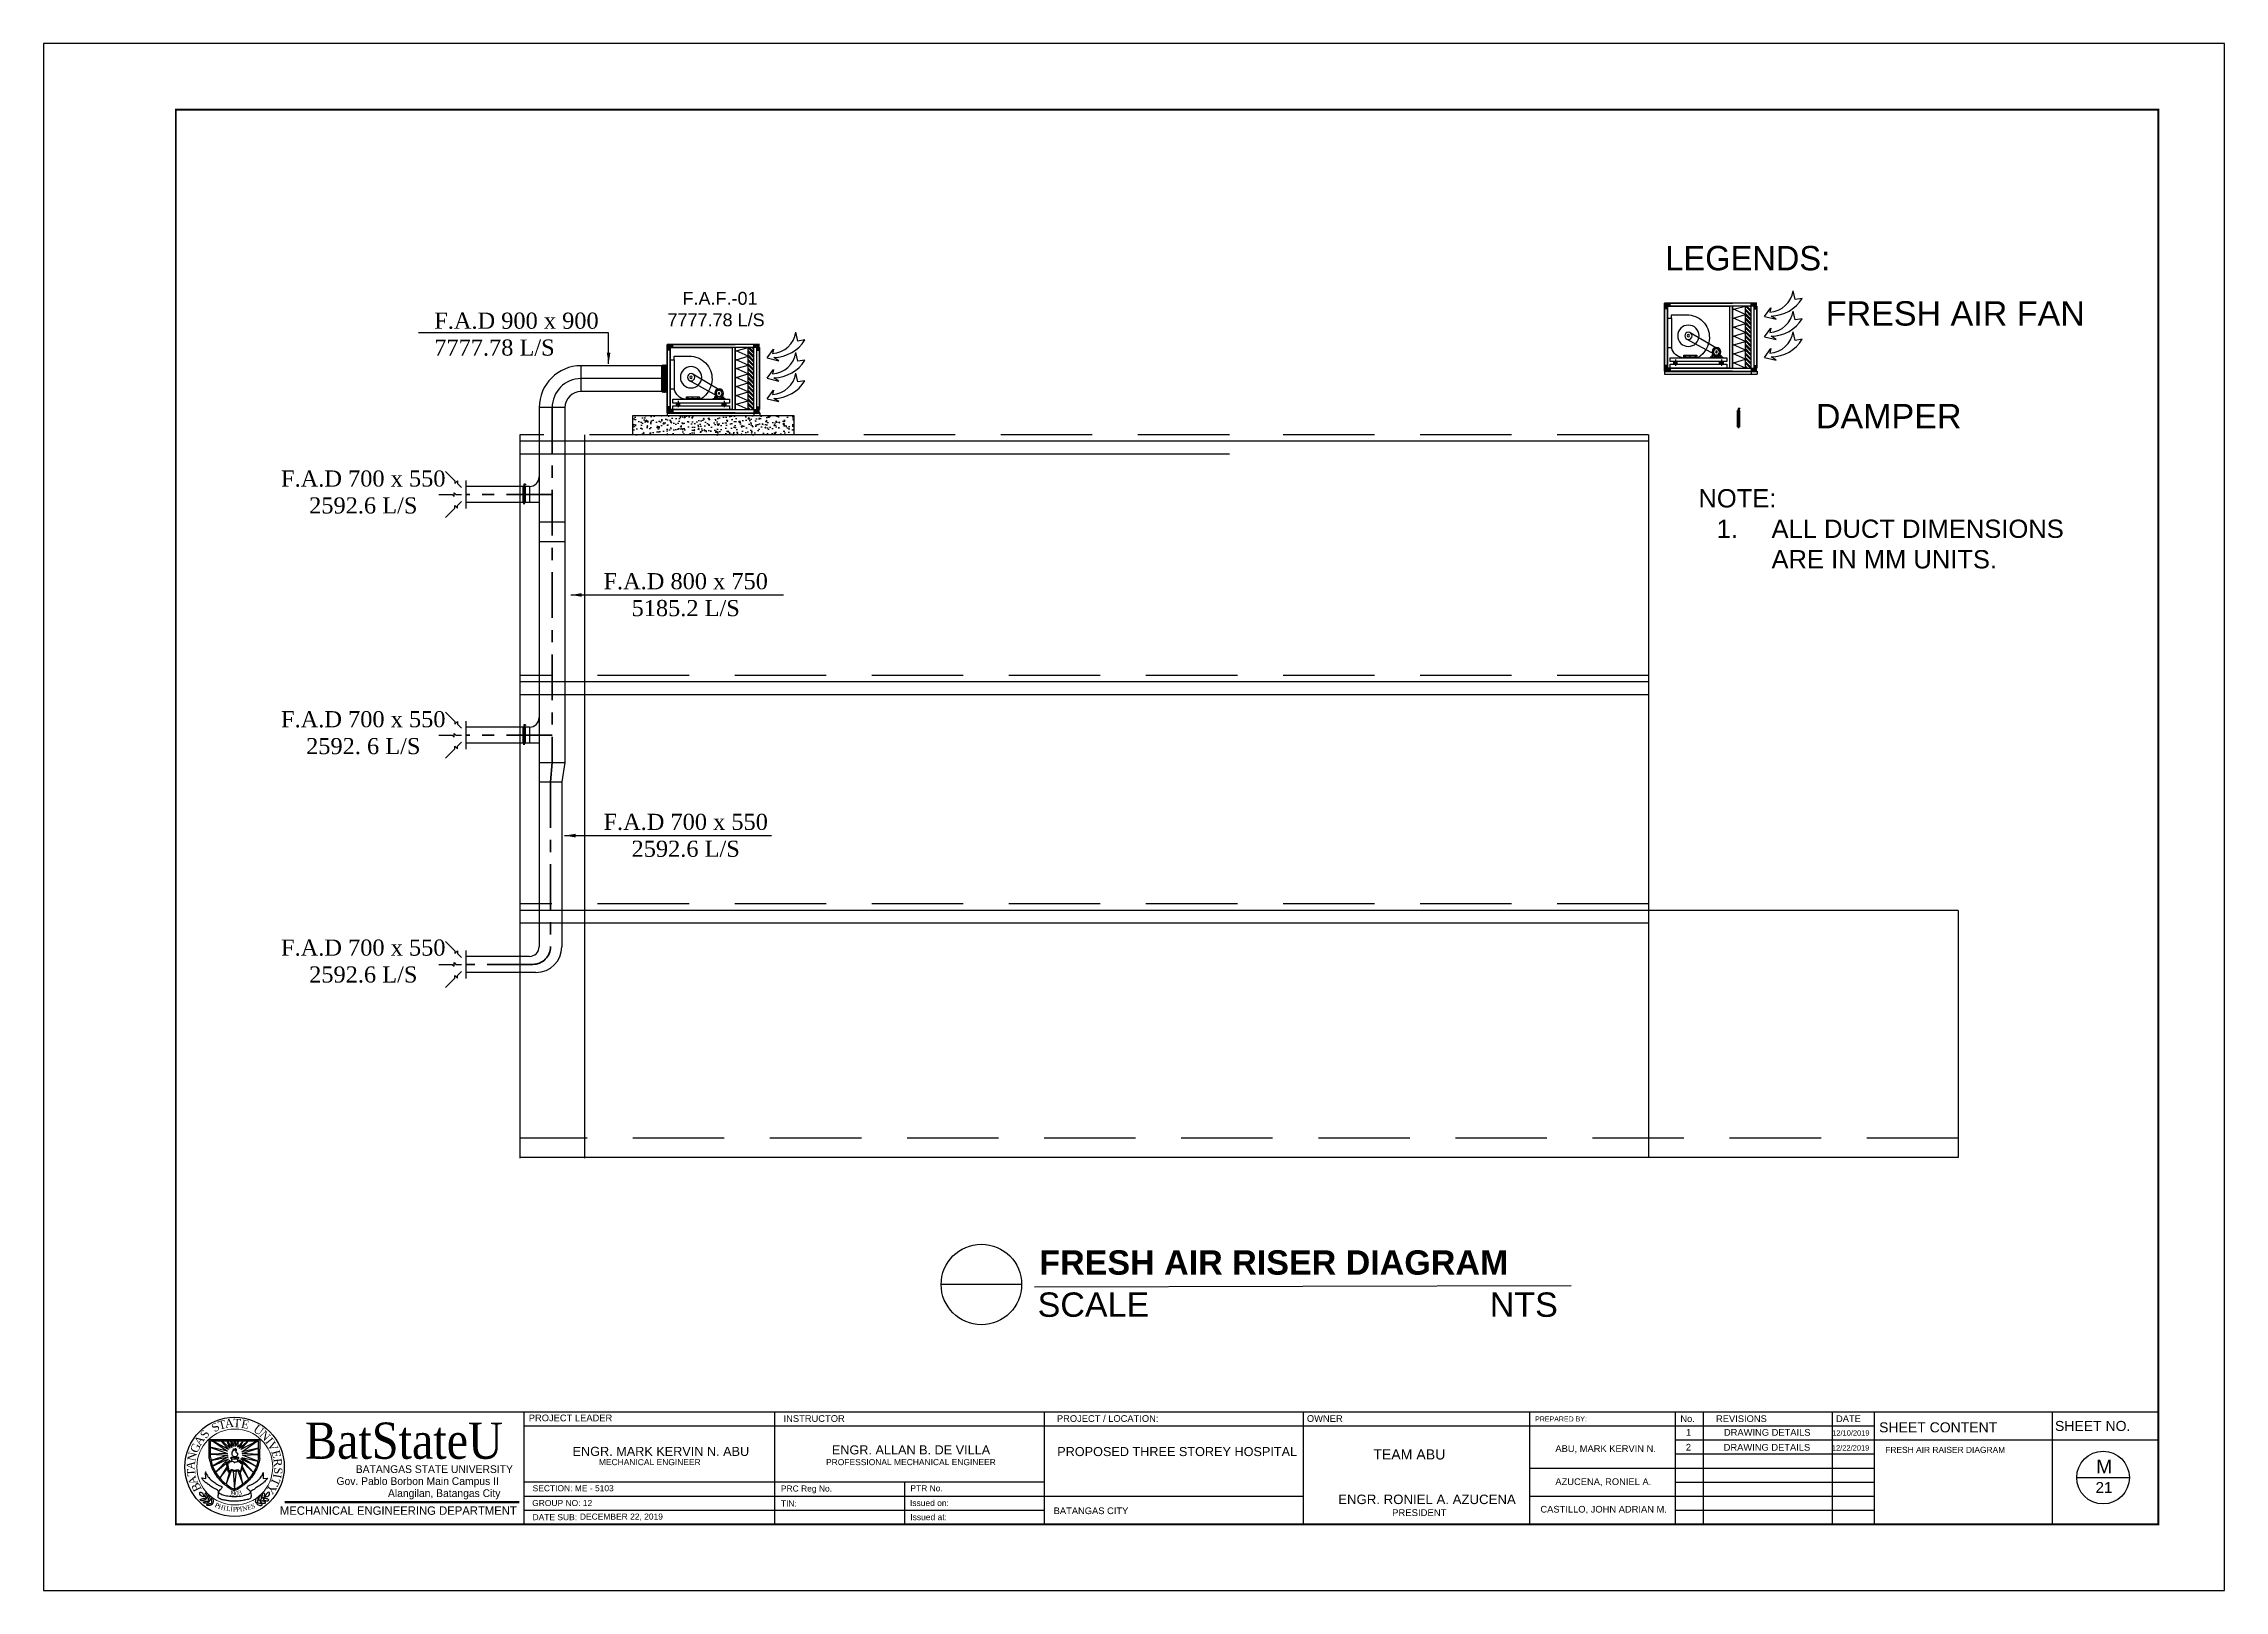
# Model space of a CAD drawing. Header units: inches. Extents: x 54.2 to 72.1, y 17.2 to 29.9.
import ezdxf
from ezdxf.enums import TextEntityAlignment as Align

# ---------------------------------------------------------------- set-up
doc = ezdxf.new("R2010")
doc.units = ezdxf.units.IN
doc.header["$MEASUREMENT"] = 0
doc.linetypes.add('CENTER2', pattern=[1.125, 0.75, -0.125, 0.125, -0.125])
doc.linetypes.add('HIDDEN', pattern=[0.375, 0.25, -0.125])
for name, color, linetype in [('.1', 1, 'Continuous'), ('01_AC-EQUIP', 206, 'Continuous'), ('06_AC-FA.DUCT', 4, 'Continuous'), ('12-AC-FL.CONN.', 2, 'Continuous'), ('A.C.VOLUM DAMPER', 2, 'Continuous'), ('DASH', 1, 'Continuous'), ('R-GRILL', 2, 'Continuous'), ('template', 7, 'Continuous'), ('WALL', 2, 'Continuous')]:
    doc.layers.add(name, color=color, linetype=linetype)
for name, color, linetype, lineweight in [('04-AC_F.A.DUCT', 4, 'Continuous', 35), ('A-Handrail', 2, 'Continuous', 30), ('AC-TEXT', 7, 'Continuous', 30), ('exhaust grill', 220, 'Continuous', 18)]:
    doc.layers.add(name, color=color, linetype=linetype, lineweight=lineweight)
doc.styles.add('AC', font='romans.shx', dxfattribs={"height": 0.2})
doc.styles.add('arial', font='arial.ttf')
doc.styles.add('CGOTHIC', font='GOTHIC.TTF')
doc.styles.add('GARAMOND', font='GARA.TTF')
doc.dimstyles.get("Standard").update_dxf_attribs({"dimtxt": 0.18, "dimasz": 0.18, "dimexe": 0.18, "dimexo": 0.0625, "dimgap": 0.09, "dimtad": 0, "dimtih": 1, "dimtoh": 1, "dimdec": 4, "dimzin": 0, "dimdsep": 46, "dimtxsty": 'Standard', "dimcen": 0.09, "dimadec": 0, "dimazin": 0, "dimtfac": 1, "dimtdec": 4, "dimtofl": 0, "dimtmove": 0, "dimatfit": 3, "dimfxl": 1, "dimtolj": 1, "dimtzin": 0, "dimarcsym": 0})

msp = doc.modelspace()

# ---------------------------------------------------------------- texts
at = {"insert": (67.47660632173563, 28.22458995190797), "char_height": 0.2, "attachment_point": 1}
msp.add_mtext_dynamic_manual_height_columns('LEGENDS:', width=1.203818010595569, gutter_width=1, heights=[0], dxfattribs=at)
at = {"attachment_point": 1, "style": 'arial'}
for s, width, insert, char_height in [('   F.A.F.-01\\P7777.78 L/S', 2.059382533959877, (59.28779421349709, 27.84769905640659), 0.1058667122273051), ('FRESH AIR FAN', 2.149216727990179, (68.79282363130267, 27.77118879382365), 0.2), ('DAMPER', 1.547354350360138, (68.71185766728274, 26.92803599812382), 0.2), ('NOTE:\\P\\pxi-3,l4,t4;1.^IALL DUCT DIMENSIONS ARE IN MM UNITS.', 3.305034474905725, (67.74792939475776, 26.22937508357634), 0.15), ('{\\fArial|b1|i0|c0|p34;FRESH AIR RISER DIAGRAM}', 5.549897135456746, (62.33897161550988, 19.98484901078788), 0.2), ('SCALE                                    NTS', 5.935593864328894, (62.3253385623276, 19.63900167916918), 0.2)]:
    msp.add_mtext_dynamic_manual_height_columns(s, width=width, gutter_width=1, heights=[0], dxfattribs=dict(at, insert=insert, char_height=char_height))
at = {"layer": 'AC-TEXT', "color": 34, "linetype": 'Continuous', "insert": (57.37398995469069, 27.32193125584809), "char_height": 0.1323333902841313, "width": 2.09164008210516, "attachment_point": 7, "style": 'AC'}
msp.add_mtext('\\A1;{\\fTimes New Roman|b0|i0|c0|p18;\\C7;F.A.D 900 x 900\\P7777.78 L/S}', dxfattribs=at)
at = {"layer": 'AC-TEXT', "color": 3, "linetype": 'Continuous', "char_height": 0.1323333902841313, "width": 2.330202383998638, "attachment_point": 2, "style": 'AC'}
for s, insert in [('\\A1;{\\fTimes New Roman|b0|i0|c0|p18;\\C7;F.A.D 700 x 550\\P2592.6 L/S\\C3; }', (56.79162916409216, 26.38272658876471)), ('\\A1;{\\fTimes New Roman|b0|i0|c0|p18;\\C7;F.A.D 800 x 750\\P5185.2 L/S}', (59.43742254963789, 25.54039306022933)), ('\\A1;{\\fTimes New Roman|b0|i0|c0|p18;\\C7;F.A.D 700 x 550\\P2592. 6 L/S}', (56.79162916409216, 24.40831240572548)), ('\\A1;{\\fTimes New Roman|b0|i0|c0|p18;\\C7;F.A.D 700 x 550\\P2592.6 L/S}', (59.43742254963789, 23.56597887719007)), ('\\A1;{\\fTimes New Roman|b0|i0|c0|p18;\\C7;F.A.D 700 x 550\\P2592.6 L/S}', (56.79162916409216, 22.53447159930214))]:
    msp.add_mtext(s, dxfattribs=dict(at, insert=insert))
at = {"layer": 'template', "style": 'arial'}
for s, height, p in [('PROJECT LEADER', 0.05481516051081679, (58.14985304574767, 18.58225641403547)), ('INSTRUCTOR', 0.05480365318206463, (60.2406481351289, 18.57737546498342)), ('PROJECT / LOCATION:', 0.05480365318206463, (62.48358888612315, 18.57737546498342)), ('PROJECT / LOCATION:', 0.05480365318206463, (62.48358888612315, 18.57737546498342)), ('PROJECT / LOCATION:', 0.05480365318206463, (62.48358888612315, 18.57737546498342)), ('OWNER', 0.05480365318206463, (64.53507823843964, 18.57737546498342)), ('PREPARED BY: ', 0.04110273988654849, (66.40828477664294, 18.58055352177198)), ('No.', 0.05480365318206463, (67.59962031388702, 18.57597153153185)), ('REVISIONS', 0.05480365318206463, (67.89260368647527, 18.57597153153185)), ('DATE', 0.05480365318206463, (68.87707106303398, 18.57597153153185)), ('1', 0.05480365318206463, (67.64689370761502, 18.4642651912084)), ('DRAWING DETAILS', 0.05480365318206463, (67.95750986648235, 18.46343935448712)), ('12/10/2019', 0.0438429225456517, (68.84567508583851, 18.4643012061957)), ('SHEET CONTENT', 0.08220547977309696, (69.23086017242642, 18.49138073080289)), ('SHEET NO.', 0.08220547977309696, (70.67416426346361, 18.50279357934218)), ('ENGR. MARK KERVIN N. ABU', 0.07437126358779919, (58.50935653572721, 18.29800319577686)), ('MECHANICAL ENGINEER', 0.04958084239186611, (58.7250543174147, 18.22213978511789)), ('PROFESSIONAL MECHANICAL ENGINEER', 0.04958084239186611, (60.58921145512507, 18.22213978511789)), ('ENGR. ALLAN B. DE VILLA', 0.07437126358779919, (60.63706217572351, 18.31018471637429)), ('PROPOSED THREE STOREY HOSPITAL', 0.07437126358779919, (62.48627916778442, 18.29648231634673)), ('TEAM ABU', 0.08288651421277934, (65.07956768871432, 18.26870213002297)), ('ABU, MARK KERVIN N.', 0.05480365318206463, (66.57413072499523, 18.3303260545741)), ('2', 0.05480365318206463, (67.64478432856191, 18.34201578492679)), ('DRAWING DETAILS', 0.05480365318206463, (67.95540048742924, 18.34118994820551)), ('12/22/2019', 0.0438429225456517, (68.8435657067854, 18.34205179991409)), ('FRESH AIR RAISER DIAGRAM', 0.04932328786385817, (69.2814038626897, 18.32305186508909)), ('M', 0.112504446685946, (71.0124995077812, 18.1536962073441)), ('AZUCENA, RONIEL A.', 0.05480365318206463, (66.57413072499523, 18.05893477267045)), ('21', 0.09000355734875679, (71.00621373081447, 17.99386499407055)), ('GROUP NO: 12', 0.04958084239186611, (58.1779434102211, 17.88674797438924)), ('SECTION: ME - 5103', 0.04958084239186611, (58.18127428015261, 18.00807785541247)), ('TIN:', 0.04958084239186611, (60.21880284363257, 17.8826621191607)), ('PRC Reg No.', 0.04958084239186611, (60.2188028436266, 18.00568154467447)), ('Issued on:', 0.04958084239186611, (61.27799926987105, 17.88674797438904)), ('PTR No.', 0.04958084239186611, (61.28133013980217, 18.00807785541252)), ('ENGR. RONIEL A. AZUCENA', 0.07758177730316146, (64.79191984550104, 17.902822714265)), ('DATE SUB:', 0.04958084239186611, (58.18069230851889, 17.77076939569497)), ('DECEMBER 22, 2019', 0.04958084239186611, (58.56945034654418, 17.77553107652562)), ('Issued at:', 0.04958084239186611, (61.28078640990784, 17.7707693956948)), ('BATANGAS CITY', 0.05480365318206463, (62.45700641058479, 17.82039353233884)), ('PRESIDENT', 0.05585887965827626, (65.2341289301107, 17.80469532502363)), ('CASTILLO, JOHN ADRIAN M.', 0.05480365318206463, (66.451548831915, 17.83317565955412))]:
    msp.add_text(s, height=height, dxfattribs=at).set_placement(p)
at = {"layer": 'template'}
for s, height, style, width, p in [('BatStateU', 0.2974892545499386, 'GARAMOND', 0.9999999927252612, (57.12493225372358, 18.27444016664793)), ('Gov. Pablo Borbon Main Campus II', 0.063322209838045, 'CGOTHIC', 0.999999992725142, (57.23795557718804, 18.05962810776339)), ('BATANGAS STATE UNIVERSITY', 0.063322209838045, 'CGOTHIC', 0.999999992725142, (57.37479216385835, 18.15789156744748)), ('Alangilan, Batangas City', 0.063322209838045, 'CGOTHIC', 0.999999992725142, (57.45572553636637, 17.96064549554308))]:
    msp.add_text(s, height=height, dxfattribs=dict(at, style=style, width=width)).set_placement(p, align=Align.CENTER)
at = {"layer": 'template', "attachment_point": 1}
for s, insert, char_height, width, rotation in [('{\\fTimes New Roman|b0|i0|c0|p18;A}', (55.39708791745269, 18.41355700184937), 0.06798289785476969, 5.349098241559978, 56.11039181025814), ('{\\fTimes New Roman|b0|i0|c0|p18;S}', (55.44670733598544, 18.47248190709516), 0.06798289785476969, 5.349098241559978, 56.11039181025814), ('{\\fTimes New Roman|b0|i0|c0|p18;S}', (55.53659102917882, 18.54725481498858), 0.06798289785476969, 5.349098241559977, 33.23179436628793), ('{\\fTimes New Roman|b0|i0|c0|p18;T}', (55.59351113947249, 18.57911794548059), 0.06798289785476969, 5.349098241559977, 14.447989898607076), ('{\\fTimes New Roman|b0|i0|c0|p18;A}', (55.65175862966148, 18.59659822696202), 0.06798289785476969, 5.349098241559978, 5.718517234941523), ('{\\fTimes New Roman|b0|i0|c0|p18;T}', (55.7267804474587, 18.60285532702366), 0.06798289785476969, 0.05755701549181833, 356.815033537973), ('{\\fTimes New Roman|b0|i0|c0|p18;E}', (55.79827518674178, 18.59766598688705), 0.06798289785476969, 5.349098241559977, 348.69044875446565), ('{\\fTimes New Roman|b0|i0|c0|p18;U}', (55.92302198570504, 18.56007813224235), 0.06798289785476969, 5.349098241559977, 323.5012554582918), ('{\\fTimes New Roman|b0|i0|c0|p18;N}', (55.98370305402087, 18.51371105126341), 0.06798289785476969, 5.349098241559978, 314.1356361302323), ('{\\fTimes New Roman|b0|i0|c0|p18;I}', (56.03781062887898, 18.45710339669702), 0.06798289785476969, 5.349098241559978, 308.6454006477478), ('{\\fTimes New Roman|b0|i0|c0|p18;A}', (55.33958184967641, 18.18650316398472), 0.06798289785476969, 5.349098241559978, 85.53704899705247), ('{\\fTimes New Roman|b0|i0|c0|p18;N}', (55.34511902444469, 18.26482257401977), 0.06798289785476969, 5.349098241559978, 77.56161187675723), ('{\\fTimes New Roman|b0|i0|c0|p18;G}', (55.36741389984305, 18.3438125292262), 0.06798289785476969, 5.349098241559978, 65.93474426729648), ('{\\fTimes New Roman|b0|i0|c0|p18;V}', (56.06150701753207, 18.4266069901133), 0.06798289785476969, 5.349098241559977, 298.2001729969106), ('{\\fTimes New Roman|b0|i0|c0|p18;E}', (56.10199073313841, 18.35240524250935), 0.06798289785476969, 5.349098241559977, 285.47867801445466), ('{\\fTimes New Roman|b0|i0|c0|p18;R}', (56.12146115523941, 18.28181198588919), 0.06798289785476969, 5.349098241559977, 276.199548083418), ('{\\fTimes New Roman|b0|i0|c0|p18;T}', (55.34872940512215, 18.12864675473176), 0.06798289785476969, 5.349098241559977, 94.266521660718), ('{\\fTimes New Roman|b0|i0|c0|p18;A}', (55.37293005475114, 18.05066565079207), 0.06798289785476969, 5.349098241559978, 110.3667278636931), ('{\\fTimes New Roman|b0|i0|c0|p18;B}', (55.40566129198137, 17.99551147644979), 0.06798289785476969, 5.349098241559978, 115.18408197048826), ('{\\fTimes New Roman|b0|i0|c0|p18;T}', (56.11399971609634, 18.09938904991904), 0.06798289785476969, 5.349098241559977, 245.97798613378282), ('{\\fTimes New Roman|b0|i0|c0|p18;I}', (56.12246919776586, 18.14342935673076), 0.06798289785476969, 5.349098241559978, 259.81080118950536), ('{\\fTimes New Roman|b0|i0|c0|p18;S}', (56.12998768447809, 18.20213990900658), 0.06798289785476969, 5.349098241559977, 266.0585725361012), ('{\\fTimes New Roman|b0|i0|c0|p18;P}', (55.58506435091842, 17.9163828072397), 0.03807042279867107, 5.349098241559977, 333.24497493074), ('{\\fTimes New Roman|b0|i0|c0|p18;P}', (55.58612276434192, 17.9163828072397), 0.03807042279867107, 5.349098241559977, 333.24497493074), ('{\\fTimes New Roman|b0|i0|c0|p18;H}', (55.60889827548626, 17.90292084053675), 0.03807042279867104, 5.349098241559977, 342.3689301798386), ('{\\fTimes New Roman|b0|i0|c0|p18;1}', (55.69714997035631, 18.01441647878593), 0.03807042279867104, 5.349098241559977, 350.69674362398143), ('{\\fTimes New Roman|b0|i0|c0|p18;9}', (55.71187596137897, 18.01050002786323), 0.03807042279867107, 5.349098241559977, 359.89651961375097), ('{\\fTimes New Roman|b0|i0|c0|p18;0}', (55.74009902287437, 18.00971176389629), 0.03807042279867107, 5.349098241559977, 359.89651961375097), ('{\\fTimes New Roman|b0|i0|c0|p18;3}', (55.76068094556373, 18.01016199926167), 0.038070422798671, 5.349098241559973, 14.572685391935561), ('{\\fTimes New Roman|b0|i0|c0|p18;E}', (55.83492444427107, 17.89112172314657), 0.038070422798671, 5.349098241559973, 14.572685391935561), ('{\\fTimes New Roman|b0|i0|c0|p18;S}', (55.86720829848726, 17.90042716181989), 0.038070422798671, 5.349098241559973, 14.572685391935561), ('{\\fTimes New Roman|b0|i0|c0|p18;Y}', (56.08687551298268, 18.03599613818028), 0.06798289785476969, 5.349098241559977, 237.49397808523273), ('{\\fTimes New Roman|b0|i0|c0|p18;I}', (55.64768406718687, 17.8903338998814), 0.03807042279867104, 5.349098241559977, 350.74463181541375), ('{\\fTimes New Roman|b0|i0|c0|p18;L}', (55.67115615410253, 17.8868457778641), 0.03807042279867104, 5.349098241559977, 350.69674362398143), ('{\\fTimes New Roman|b0|i0|c0|p18;I}', (55.70289091946889, 17.88088682303763), 0.03807042279867104, 5.349098241559977, 357.8325323784422), ('{\\fTimes New Roman|b0|i0|c0|p18;P}', (55.72200511300277, 17.87912758185035), 0.03807042279867107, 5.349098241559977, 359.89651961375097), ('{\\fTimes New Roman|b0|i0|c0|p18;P}', (55.74602929024322, 17.87788906480353), 0.03807042279867107, 5.349098241559977, 7.516181028244294), ('{\\fTimes New Roman|b0|i0|c0|p18;I}', (55.77514102815601, 17.87926264888384), 0.03807042279867104, 5.349098241559977, 9.039111674845223), ('{\\fTimes New Roman|b0|i0|c0|p18;N}', (55.79476662430616, 17.88098852669688), 0.03807042279867104, 5.349098241559973, 12.924469197241866)]:
    msp.add_mtext(s, dxfattribs=dict(at, insert=insert, char_height=char_height, width=width, rotation=rotation))
at = {"layer": 'template', "linetype": 'Continuous', "lineweight": 0, "insert": (56.1072568077063, 17.88401544736467), "char_height": 0.0692256671773448, "width": 2.197337716831895, "attachment_point": 1}
msp.add_mtext('{\\fCentury Gothic|b0|i0|c0|p34;\\C7;MECHANICAL ENGINEERING DEPARTMENT}', dxfattribs=at)

# ---------------------------------------------------------------- blocks, each defined once
blk = doc.blocks.new('A$C74983092')
at = {"layer": '01_AC-EQUIP'}
for points in [[(-1.06341227331569, 0.0661180530900936), (-1.06341227331569, 0), (-1.027856086673239, 0), (-1.027856086673239, 0.0305618664475418), (-0.9965213909632666, 0.0305618664475418), (-0.9965213909632666, 0.0661180530900936)], [(5.5138e-12, 0.0661180530900936), (5.5138e-12, 0), (-0.0355561866370522, 0), (-0.0355561866370522, 0.0305618664475418), (-0.066890882346911, 0.0305618664475418), (-0.066890882346911, 0.0661180530900936)], [(-1.06341227331569, -0.7161180530459605), (-1.06341227331569, -0.6500000000000341), (-1.027856086673239, -0.6500000000000341), (-1.027856086673239, -0.6805618664034228), (-0.9965213909632666, -0.6805618664034228), (-0.9965213909632666, -0.7161180530459605)], [(-0.035556186642566, -0.6805618664034228), (-0.035556186642566, -0.6500000000000341), (1.10276e-11, -0.6500000000000341), (5.5138e-12, -0.7161180530459605), (-0.0668908823635093, -0.716118053068044), (-0.0668908823579386, -0.6805618664034228)]]:
    blk.add_hatch(color=7, dxfattribs=at).paths.add_polyline_path(points)
h = blk.add_hatch(dxfattribs=at)
h.set_pattern_fill('ANSI32', scale=0.0948164977134653, angle=-1.27e-14, style=0)
h.set_pattern_definition([(44.99999999999999, (-67.1014227711196, -493.5772060984355), (-0.0251420206880813, 0.0251420206880813), []), (44.99999999999999, (-67.08466142402233, -493.5772060984355), (-0.0251420206880813, 0.0251420206880813), [])])
h.paths.add_polyline_path([(-0.9310887849804884, 0.0302333555365237), (-0.9965213909626982, 0.0302333555365237), (-0.9965213909625844, -0.6805618664034228), (-0.9310887849804884, -0.6805618664034228)])
at = {"layer": '01_AC-EQUIP', "color": 7}
for p, q in [((-1.027856086678752, 0), (-1.063412273321318, 0)), ((-1.063053001566685, 0.0657895421790755), (5.5138e-12, 0.0657895421790755)), ((-1.062998754978024, 0.0302333555365237), (-0.0355561866370522, 0.0302333555365237)), ((-1.027442568335515, 0.0305618664475418), (-1.027442568335515, -0.6805618664034228)), ((-0.9965213909632666, 0.0305618664254723), (-0.9965213909632666, 0.0661180530680099)), ((-0.9965213909632666, -0.6805618664034228), (-0.9965213909632666, 0.0302333555365237)), ((-0.9310887849804884, -0.6805618664034228), (-0.9310887849804884, 0.0302333555365237)), ((5.5138e-12, 0.0661180530900936), (-0.7822361061304264, 0.0661180530900936)), ((-0.7822361061304264, 0.0661180530900936), (-0.7822361061304264, 0.0657895421790755)), ((-0.7466799194879741, 0.0305618664475418), (-0.7466799194879741, -0.6805618664034228)), ((-0.0355561866370522, 0.0305618664475418), (-0.7466799194879741, 0.0305618664475418)), ((-0.0668908823579386, 0.0305618664254723), (-0.0668908823579386, 0.0661180530680099)), ((-0.0355561866370522, -0.6805618664034228), (-0.0355561866370522, 0.0305618664475418)), ((-0.0355561866370522, 0.0302333555365237), (-0.0355561866370522, -0.6805618664034228)), ((-0.035556186642566, 0), (0, 0)), ((5.5138e-12, -0.7161180530459605), (5.5138e-12, 0.0661180530900936)), ((5.5138e-12, 0.0657895421790755), (5.5138e-12, -0.7161180530459605)), ((-0.0835336861751444, -0.0678184762324179), (-0.2551962765905955, -0.0678184762324179)), ((-0.0835336861751444, -0.1084757434622361), (-0.0835336861751444, -0.0678184762324179)), ((-0.6157219640492145, -0.4644343535248936), (-0.2975885112380183, -0.2740774804384216)), ((-0.5809447731493833, -0.5251260486125915), (-0.2558558821714314, -0.3469075145701481)), ((5.5138e-12, -0.7161180530459605), (-1.063884330537518, -0.7161180530459605)), ((-1.027856086678752, -0.6500000000000341), (-1.063412273321318, -0.6500000000000341)), ((-1.063412273321318, -0.7161180530459605), (-1.063412273321318, -0.7482525299569005)), ((0, -0.7482525299950425), (-1.063412273321318, -0.7482525299650149)), ((-0.0355561866370522, -0.6805618664034228), (-1.062998754978024, -0.6805618664034228)), ((0, -0.7196513443720959), (-1.06145408336681, -0.7196513443339541)), ((-0.9965213909632666, -0.6805618664254923), (-0.9965213909632666, -0.716118053068044)), ((-0.9965213909632666, -0.6805618664034228), (-0.9965213909632666, -0.7482525299668908)), ((-0.7822361061304264, -0.7161180530459605), (5.5138e-12, -0.7161180530459605)), ((-0.7466799194879741, -0.6805618664034228), (-0.0355561866370522, -0.6805618664034228)), ((-0.6596862381755387, -0.5482910888884618), (-0.6596862381755387, -0.5693941776989107)), ((-0.6557149233435668, -0.5472636497386958), (-0.6342531144554187, -0.5472636497386958)), ((-0.6552801762250624, -0.5803518220374289), (-0.6552801762250624, -0.6535521669068629)), ((-0.5398064923746233, -0.5472636497386958), (-0.5612683012681714, -0.5472636497386958)), ((-0.5358351775314532, -0.5482910888884618), (-0.5358351775314532, -0.5693941776989107)), ((-0.3737563438382381, -0.5551600859434132), (-0.22267592112496, -0.5551600859434132)), ((-0.3473634210065484, -0.5418353732495123), (-0.3603464796625531, -0.5418353732495123)), ((-0.3538549503345507, -0.5483269025775713), (-0.3538549503345507, -0.5353438439214387)), ((-0.3538549503345507, -0.5509289749152658), (-0.3538549503345507, -0.5667562915617311)), ((-0.2862148714592081, -0.5418353732495123), (-0.2991979301153265, -0.5418353732495123)), ((-0.2927064007873241, -0.5483269025775713), (-0.2927064007873241, -0.5353438439214387)), ((-0.2927064007873241, -0.5509289749152658), (-0.2927064007873241, -0.5667562915617311)), ((-0.2319241023934069, -0.5418353732495123), (-0.2449071610495253, -0.5418353732495123)), ((-0.2384156317214092, -0.5483269025775713), (-0.2384156317214092, -0.5353438439214387)), ((-0.2384156317214092, -0.5509289749152658), (-0.2384156317214092, -0.5667562915617311)), ((-0.1271440881598096, -0.5803518220374289), (-0.1271440881598096, -0.6535521669068629)), ((-0.0668908823579386, -0.6805618664254923), (-0.0668908823579386, -0.716118053068044)), ((-0.035556186642566, -0.6500000000000341), (0, -0.6500000000000341)), ((5.5138e-12, -0.7161180530459605), (5.5138e-12, -0.7516742396885121))]:
    blk.add_line(p, q, dxfattribs=at)
for points in [[(-1.062998754978024, 0.0302333555365237), (-1.062998754978024, -0.6805618664034228)], [(-1.062998754978024, -0.6805618664034228), (-1.062998754978024, 0.0302333555365237)], [(-0.9310887849804884, -0.0666953702393158), (-0.7917177559017432, -0.0055588044796338), (-0.9310887849804884, 0.0302333555365237)], [(-0.9310887849804884, -0.6805618664034228), (-0.9310887849804884, 0.0302333555365237)], [(-0.7822361061304264, 0.0302333555365237), (-0.7822361061304264, -0.6805618664034228)], [(-0.7822361061304264, -0.6805618664034228), (-0.7822361061304264, 0.0302333555365237)], [(-0.9310887849804884, -0.1690064529333313), (-0.7917177559017432, -0.1078698871736492), (-0.9310887849804884, -0.0666953702393158)], [(-0.9310887849804884, -0.2713175356273467), (-0.7917177559017432, -0.2101809698676647), (-0.9310887849804884, -0.1690064529333313)], [(-0.9310887849804884, -0.3736286183213622), (-0.7917177559017432, -0.3124920525616801), (-0.9310887849804884, -0.2713175356273467)], [(-0.9310887849804884, -0.4759397010153778), (-0.7917177559017432, -0.4148031352557098), (-0.9310887849804884, -0.3736286183213622)], [(-0.9310887849804884, -0.5782507837094073), (-0.7917177559017432, -0.5171142179497255), (-0.9310887849804884, -0.4759397010153778)], [(-0.9310887849804884, -0.6805618664034228), (-0.7917177559017432, -0.6194253006437407), (-0.9310887849804884, -0.5782507837094073)], [(-0.6300925701439724, -0.5334597345473358), (-0.6429285834962573, -0.5334597345473358), (-0.6429285834962573, -0.5548062380137964), (-0.5525928322052212, -0.5548062380137964), (-0.5525928322052212, -0.5334597345473358), (-0.5654288455685333, -0.5334597345473358)]]:
    blk.add_lwpolyline(points, dxfattribs=at)
for points in [[(-0.0835336861696305, -0.1084757434622361), (-0.0835336861696305, -0.4470972305657739), (-0.0355561866370522, -0.4470972305657739), (-0.0355561866370522, -0.1084757434622361)], [(-0.7153452237780016, -0.6047519369571149), (-0.0670790406069273, -0.6047519369571149), (-0.0670790406069273, -0.5610675649300703), (-0.7153452237780016, -0.5610675649300703)], [(-0.7153452237780016, -0.6805618664034228), (-0.0670790406069273, -0.6805618664034228), (-0.0670790406069273, -0.6368774943322251), (-0.7153452237780016, -0.6368774943322251)], [(-0.6764842480678795, -0.6368774943322251), (-0.6340761043935004, -0.6368774943322251), (-0.6340761043935004, -0.6047519369571149), (-0.6764842480678795, -0.6047519369571149)], [(-0.6705364138791765, -0.5610675649300703), (-0.6429285834962573, -0.5610675649300703), (-0.6429285834962573, -0.5551600859434132), (-0.6705364138791765, -0.5551600859434132)], [(-0.6488360624608731, -0.5334597345473358), (-0.6488360624608731, -0.5610675649300703), (-0.6429285834962573, -0.5610675649300703), (-0.6429285834962573, -0.5334597345473358)], [(-0.5466853532516894, -0.5334597345473358), (-0.5466853532516894, -0.5610675649300703), (-0.5525928322052212, -0.5610675649300703), (-0.5525928322052212, -0.5334597345473358)], [(-0.5249850018225289, -0.5610675649300703), (-0.5525928322052212, -0.5610675649300703), (-0.5525928322052212, -0.5551600859434132), (-0.5249850018225289, -0.5551600859434132)], [(-0.3737563438382381, -0.5610675649300703), (-0.22267592112496, -0.5610675649300703), (-0.22267592112496, -0.5334597345031824), (-0.3737563438382381, -0.5334597345031824)], [(-0.1059400163060786, -0.6368774943322251), (-0.1483481599914853, -0.6368774943322251), (-0.1483481599914853, -0.6047519369571149), (-0.1059400163060786, -0.6047519369571149)]]:
    blk.add_lwpolyline(points, close=True, dxfattribs=at)
for centre, radius in [((-0.2760350038054753, -0.3100987263814261), 0.1224686214962005), ((-0.5977607078618234, -0.4944520584516427), 0.0506650580988039), ((-0.5977607078618234, -0.4944520584516427), 0.0349809853134054), ((-0.5977607078618234, -0.4944520584516427), 0.0090887709326174), ((-0.2760350038054753, -0.3100987263814261), 0.0419771823760865), ((-0.2760350038054753, -0.3100987263814261), 0.0133567968928335), ((-0.3538549503345507, -0.5418353732495123), 0.0044360891452609), ((-0.2927064007873241, -0.5418353732495123), 0.0044360891452609), ((-0.2384156317214092, -0.5418353732495123), 0.0044360891452609)]:
    blk.add_circle(centre, radius, dxfattribs=at)
for centre, radius, start, end in [((-0.2560617241795171, -0.3284700381076249), 0.2606529986846992, 89.80976015741943, 181.0457477889566), ((-0.2174539211915771, -0.3158040325159135), 0.2997242231988396, 183.3325097716329, 234.9147116565992), ((-0.2244508818994291, -0.4182890336087583), 0.143831735934911, 276.9379635422223, 348.446025712098)]:
    blk.add_arc(centre, radius, start, end, dxfattribs=at)
for points in [[(-0.6340761043935004, -0.6047519369791843), (-0.6340761043935004, -0.6368774943542947), (-0.6764842480733364, -0.6047519369791843), (-0.6764842480733364, -0.6368774943542947)], [(-0.6705364138901473, -0.5551600859654826), (-0.6705364138901473, -0.5610675649300703), (-0.648836062466387, -0.5551600859654826), (-0.648836062466387, -0.5610675649300703)], [(-0.648836062466387, -0.5334597345473358), (-0.6429285834962573, -0.5334597345473358), (-0.648836062466387, -0.5610675649300703), (-0.6429285834962573, -0.5610675649300703)], [(-0.5466853532516894, -0.5334597345473358), (-0.5525928322161917, -0.5334597345473358), (-0.5466853532516894, -0.5610675649300703), (-0.5525928322161917, -0.5610675649300703)], [(-0.5249850018225289, -0.5551600859654826), (-0.5249850018225289, -0.5610675649300703), (-0.5466853532516894, -0.5551600859654826), (-0.5466853532516894, -0.5610675649300703)], [(-0.1483481599914853, -0.6047519369791843), (-0.1483481599914853, -0.6368774943542947), (-0.1059400163171631, -0.6047519369791843), (-0.1059400163171631, -0.6368774943542947)]]:
    blk.add_solid(points, dxfattribs=at)
blk = doc.blocks.new('A$C60D03859')
at = {"layer": '06_AC-FA.DUCT', "color": 7}
for p, q in [((-0.1558127203216486, 0.3060529760691395), (-0.2416909804820193, -0.0480226664227814)), ((-0.2416909804820193, -0.0480226664227814), (-0.1433488787573083, 0.099963914720945)), ((-0.1558127203216486, 0.3060529760691395), (0.1147845804468375, 0.1100686084132292)), ((0.1147845804468375, 0.1100686084132292), (-0.0223942763139462, 0.1415189279263274)), ((0.368831687983004, -0.6398957614569838), (0.6396806729974857, -0.5782841609722169)), ((0.4034023168899808, -0.8624658910747768), (0.368831687983004, -0.6398957614569838))]:
    blk.add_line(p, q, dxfattribs=at)
for centre, radius, start, end in [((1.032033660532647, 0.131174303266647), 1.17579683705174, 181.5210396419258, 237.680308011266), ((0.7547739186675813, 0.1919684622671838), 0.7788039283452896, 183.7141194048481, 261.5015847432789)]:
    blk.add_arc(centre, radius, start, end, dxfattribs=at)
blk = doc.blocks.new('A$C4FDA1B52')
at = {"layer": '12-AC-FL.CONN.', "color": 7, "linetype": 'Continuous'}
for p, q in [((-0.130057803587988, 0.0260115606276941), (-0.1560693642577462, -8.41283e-11)), ((-0.1560693644714775, -0.7999999999999547), (-0.156069364814357, 0)), ((-0.130057803587988, 0.0260115606276941), (-0.1040462429209583, 8.41283e-11)), ((-0.130057803418822, -0.7999999999999547), (-0.1300578028813106, 0)), ((-0.0780346822512002, 0.0260115607957232), (-0.1040462429209583, 8.41283e-11)), ((-0.1040462427508828, -0.7999999999999547), (-0.1040462423297868, 0)), ((-0.0780346822512002, 0.0260115607957232), (-0.0520231215014064, 0)), ((-0.0780346822830325, -0.7999999999999547), (-0.0780346823330547, 0)), ((-0.0260115608307388, 0.0260115606695308), (-0.0520231215014064, 0)), ((-0.0520231215323293, -0.7999999999999547), (-0.0520231215841705, 0)), ((-0.0260115608307388, 0.0260115606695308), (0, 0)), ((-0.0260115608452907, -0.7999999999999547), (-0.0260115606033651, 0)), ((-3.00133e-11, -0.7999999999999547), (-8.18545e-11, 0)), ((-0.130057803587988, -0.826011560627876), (-0.1560693642577462, -0.7999999999158263)), ((-0.130057803587988, -0.826011560627876), (-0.1040462429209583, -0.8000000000843099)), ((-0.0780346822512002, -0.8260115607959049), (-0.1040462429209583, -0.8000000000843099)), ((-0.0780346822512002, -0.8260115607959049), (-0.0520231215014064, -0.7999999999999547)), ((-0.0260115608307388, -0.8260115606697127), (-0.0520231215014064, -0.7999999999999547)), ((-0.0260115608307388, -0.8260115606697127), (0, -0.7999999999999547))]:
    blk.add_line(p, q, dxfattribs=at)
blk = doc.blocks.new('A$C180A56EA')
at = {"layer": 'A.C.VOLUM DAMPER'}
h = blk.add_hatch(dxfattribs=at)
h.set_pattern_fill('ANSI31', scale=0.001, style=0)
h.set_pattern_definition([(45, (129.5106854972666, -230.4802515764392), (-8.83883476483e-05, 8.83883476483e-05), [])])
h.paths.add_polyline_path([(0.0459236104537126, 0.0038522884871384), (0.0459236104757395, 0.0064864259926765), (0.0401378650209665, 0.0064864259843773), (0.0401377659472075, -0.0026821878719545), (0.045923610398944, -0.002682187910608), (0.0459236104210277, -4.8042745874e-05), (0.0602827424636132, -4.80428048775e-05), (0.060282742419048, 0.0127841165200664), (0.057027772506018, 0.0127841164832319), (0.0570277725136918, 0.0038522885038503)])
at = {"layer": 'A.C.VOLUM DAMPER', "color": 7}
for p, q in [((-0.124205645396529, 0.0032395575318844), (-0.1161417841011314, 0.0032395575586008)), ((-0.1161417841110222, 0.0003895282276574), (-0.1189918133195249, 0.0032395575121029)), ((-0.1185239970014038, -1.54124385006e-05), (-0.1161417841200603, 0.0023668006671471)), ((-0.1161417840827141, 0.0015027057817463), (-0.117878635802839, 0.0032395575777002)), ((-0.1174108196443342, -1.54123823393e-05), (-0.1161417841109085, 0.0012536231505749)), ((-0.1161417840918659, 0.0026158833734655), (-0.1167654581736031, 0.0032395575305202)), ((-0.1162976420150414, -1.5412354486e-05), (-0.1161417841392165, 0.0001404455212253)), ((-0.1161417841392165, 0.0001404455212253), (-0.1104386206297079, 0.0058436088784504)), ((-0.1161417841109085, 0.0012536231505749), (-0.1115517983340908, 0.0058436089256304)), ((-0.1161417841200603, 0.0023668006671471), (-0.1126649756442077, 0.0058436089164218)), ((-0.1161417841116474, -0.0026495575285423), (-0.116141784119435, 0.0058436089358622)), ((-0.1161417840916954, 0.0034799782964967), (-0.1137781533485906, 0.0058436089636018)), ((-0.116141784119435, 0.0058436089358622), (-0.1098621357728859, 0.0058436088972087)), ((-0.1161417840819183, 0.0057063334328689), (-0.1160045086540151, 0.0058436088607152)), ((-0.1161417841102832, 0.00459315587878), (-0.1148913310622959, 0.0058436089263125)), ((-0.1161417841301215, -0.0009727320703803), (-0.1098621356978526, 0.0053069161341739)), ((-0.1098621357742502, -0.0014374097250709), (-0.116141784082032, 0.0048422385099514)), ((-0.1161417841678656, -0.0020859096340189), (-0.1098621357355967, 0.0041937385705353)), ((-0.1098621357274681, -0.0025505873544205), (-0.1161417841010177, 0.0037290610402181)), ((-0.1108763431438149, -0.0026495575201295), (-0.1161417840918659, 0.0026158833734655)), ((-0.1119895207731645, -0.0026495574730632), (-0.1161417840827141, 0.0015027057817463)), ((-0.1131026981677508, -0.0026495574915941), (-0.1161417841110222, 0.0003895282276574)), ((-0.1098621357458285, -0.000324232095835), (-0.1160299767564936, 0.0058436089358622)), ((-0.1155922542643282, -0.0026495574817034), (-0.1098621357640184, 0.0030805610164464)), ((-0.1098621357926106, 0.0007889455334009), (-0.1149167992492437, 0.0058436089168765)), ((-0.1144790765881396, -0.0026495574819307), (-0.1098621357172931, 0.0019673833870968)), ((-0.1098621357360514, 0.0019021230406509), (-0.1138036215824343, 0.0058436089072131)), ((-0.1133658991184063, -0.0026495574633998), (-0.1098621357362219, 0.0008542058423302)), ((-0.1127788020882292, 0.001902122891039), (0.04013781548408701, 0.0019021190562114)), ((-0.1098621357827767, 0.0030153006698868), (-0.1126904440282885, 0.0058436088601468)), ((-0.1098621357919285, 0.004128478261606), (-0.1115772665866928, 0.0058436090006637)), ((-0.1098621357541845, 0.0052416559002779), (-0.1104640888917459, 0.005843608869128001)), ((0.0401378650126674, 0.0121137935189211), (-0.1098621355558009, 0.0121137935094851)), ((-0.0881772501351463, 0.0112657172460615), (-0.0993662094800527, -0.0074614711519132)), ((-0.0767591894462214, 0.0112657172532238), (-0.0655702301083068, -0.0074614711489573)), ((-0.0401723665405314, 0.0112657172276443), (-0.0513613258009116, -0.0074614712360415)), ((-0.028444203477676, 0.0112657171690955), (-0.0172552441116238, -0.0074614712800383)), ((0.0055944797386758, 0.0112657171720514), (-0.0055944795217044, -0.0074614712164873)), ((0.0173771373223701, 0.0112657171323747), (0.0285660967728916, -0.0074614713074368)), ((0.0401378650209665, 0.0064864259843773), (0.0401377659472075, -0.0026821878719545)), ((0.0459236104757395, 0.0064864259926765), (0.0401378650209665, 0.0064864259843773)), ((0.0459236104537126, 0.0038522884871384), (0.0459236104757395, 0.0064864259926765)), ((0.0570277725136919, 0.0038522885038503), (0.0459236105127445, 0.0038522884871384)), ((0.060282742419048, 0.0127841165200664), (0.057027772506018, 0.0127841164832319)), ((0.057027772506018, 0.0127841164832319), (0.0570277725136919, 0.0038522885038503)), ((0.060282742419048, 0.0127841165200664), (0.0602827424636132, -4.80428048775e-05)), ((-0.1242056454347278, -1.54123812024e-05), (-0.1161417841017567, -1.54123921163e-05)), ((-0.1142158758345602, -0.0026495574820444), (-0.1161417840549745, -0.0007236493171092)), ((-0.1153290534637961, -0.0026495575098977), (-0.1161417841020977, -0.0018368269653308)), ((-0.1098621357556624, -0.0026495574828402), (-0.1161417841116474, -0.0026495575285423)), ((-0.1122527215736397, -0.0026495575199021), (-0.1098621357270701, -0.0002589717492754)), ((-0.1111395439819205, -0.0026495574544185), (-0.1098621357179184, -0.0013721493411083)), ((-0.1100263663902012, -0.0026495574639682), (-0.1098621357462264, -0.0024853269703442)), ((-0.1098621355596094, -0.008309547597122), (0.0401378649243327, -0.008309547597122)), ((0.0401377659472075, -0.0026821878719545), (0.045923610398944, -0.002682187910608)), ((0.0602827424636132, -4.80428048775e-05), (0.0459236104369723, -4.8042745874e-05)), ((0.045923610398944, -0.002682187910608), (0.0459236104210277, -4.80427458172e-05))]:
    blk.add_line(p, q, dxfattribs=at)
at = {"layer": 'A.C.VOLUM DAMPER', "color": 7, "extrusion": (0, 0, -1)}
for centre, major_axis, ratio, start_param, end_param in [((-0.0937717298639598, 0.001902123028259), (0.0013450041392635, 0.0013450041392635), 0.9999999999676532, 3.926990832005278, 7.068583485595073), ((-0.0937717298639598, 0.001902123028259), (-0.001345004179139, 0.001345004179139), 0.9999999999040016, 2.35619450514621, 5.497787158736003), ((-0.0711647098711126, 0.0019021231460385), (0.0013450041426326, 0.0013450041426326), 0.9999999998888288, 3.926990832044693, 7.068583485634487), ((-0.0711647098711126, 0.0019021231460385), (-0.0013450041924277, 0.0013450041924277), 0.9999999998375536, 2.356194505112986, 5.49778715870278), ((-0.0457668461097285, 0.0019021230192777), (0.0013450041956857, 0.0013450041956857), 0.9999999999536584, 3.926990827051501, 7.068583480641293), ((9.9192e-12, 0.0019021230295095), (0.001345004092869, 0.001345004092869), 0.9999999999231018, 0.7853981685759788, 3.926990822165772), ((0.0229716170945551, 0.0019021229969951), (0.0013450041392419, 0.0013450041392419), 0.9999999999699456, 3.926990831944366, 7.068583485534158), ((0.0229716170945551, 0.0019021229969951), (-0.0013450041956917, 0.0013450041956917), 0.9999999999747561, 2.35619450022081, 5.497787153810606)]:
    blk.add_ellipse(centre, major_axis=major_axis, ratio=ratio, start_param=start_param, end_param=end_param, dxfattribs=at)
at = {"layer": 'A.C.VOLUM DAMPER', "color": 7, "extrusion": (0, 0, -0.9999999999999998)}
for centre, major_axis, ratio, start_param, end_param in [((-0.0457668461097285, 0.0019021230192777), (-0.0013450041259434, 0.0013450041259434), 0.9999999999912028, 2.356194505189812, 5.497787158779605), ((-0.0228497239120031, 0.001902122977441), (0.0013450040663097, 0.0013450040663097), 0.999999999879514, 3.926990802463995, 7.068583456053788), ((-0.0228497239120031, 0.001902122977441), (-0.0013450041724461, 0.0013450041724461), 0.999999999964557, 2.356194485452919, 5.497787139042712), ((9.9192e-12, 0.0019021230295095), (0.0013450040895427, 0.0013450040895427), 0.999999999908442, 3.926990802389763, 7.068583455979557)]:
    blk.add_ellipse(centre, major_axis=major_axis, ratio=ratio, start_param=start_param, end_param=end_param, dxfattribs=at)
blk = doc.blocks.new('ARR03B')
at = {"color": 7}
blk.add_lwpolyline([(0, 0), (-2, 0), (-3.5, 0), (-4, 0.5), (-4, -0.5), (-4.5, 0), (-6, 0)], dxfattribs=at)

# ---------------------------------------------------------------- hatches: boundary and pattern name
at = {"layer": 'A-Handrail', "ltscale": 0.01}
h = msp.add_hatch(dxfattribs=at)
h.set_pattern_fill('AR-CONC', color=254, scale=0.0005293335611365252, style=0)
h.set_pattern_definition([(49.99999999999999, (-1028.752864989534, -432.6957853647252), (0.09643645962413389, -0.008437092909567267), [0.0100838043396508, -0.1109218477361588]), (355, (-1028.752864989534, -432.6957853647252), (-0.01865552576951436, 0.1011328002698884), [0.008067043471720643, -0.08873778740971348]), (100.4514446999999, (-1028.74482864371, -432.6964884540231), (0.07778093360017876, 0.09269570323790477), [0.008569915012935678, -0.09426914337779269]), (46.18419999999997, (-1028.752864989534, -432.6688952198364), (0.1434912340649049, -0.02225441516310009), [0.0151257065094762, -0.1663827716042379]), (96.63555760999968, (-1028.740907397349, -432.670749740039), (0.1256659757060151, 0.1309709516515215), [0.01285487778097912, -0.1414038427737042]), (351.1841511700001, (-1028.752864989534, -432.6688952198364), (0.1256659757131473, 0.1309709516450696), [0.0121005477766268, -0.1331060753796496]), (21, (-1028.739419917121, -432.6756177560432), (0.08025458565003639, -0.05413240153670359), [0.0100838043396508, -0.1109218477361588]), (326, (-1028.739419917121, -432.6756177560432), (0.03271388775072052, 0.0974968720260209), [0.008067043471720643, -0.08873747818892706]), (71.45144499999998, (-1028.732732034902, -432.68012878961), (0.1129684732218086, 0.04336447099254077), [0.00856991501293561, -0.09426898087238882]), (37.50000000000001, (-1028.752864989534, -432.6957853647252), (0.001634901357573605, 0.04475781983876345), [0, -0.08766187239269768, 0, -0.09008198543421388, 0, -0.0890736050002488]), (7.500000000000001, (-1028.752864989534, -432.6957853647252), (0.03536988991052094, 0.05302894042517928), [0, -0.05136017676995476, 0, -0.08564511152476749, 0, -0.03394880794349103]), (327.5, (-1028.782847501094, -432.6957853647252), (0.07177265259630096, -0.003032416458481339), [0, -0.03361268113216935, 0, -0.1048715651323684, 0, -0.1391564998871811]), (317.5, (-1028.79629257357, -432.6957853647252), (0.07840974709129918, 0.01345909504588008), [0, -0.04369648547182015, 0, -0.0696454753058549, 0, -0.09882128252857789])])
h.paths.add_polyline_path([(59.00272914770143, 26.67464708214251), (59.00272914776306, 26.83344715050812), (60.32606305060439, 26.83344715026162), (60.32606305060439, 26.67464708214251)])

# ---------------------------------------------------------------- linework, layer by layer
at = {"layer": '.1', "color": 0}
msp.add_line((72.0641889617385, 29.88452872813124), (54.16845986738794, 29.88452872813124), dxfattribs=at)
for p, q in [((72.0641889617385, 17.1948299157736), (72.0641889617385, 29.88452872813124)), ((62.19439752682172, 19.70465259922719), (61.53385059136133, 19.70465259922719)), ((62.30031879464377, 19.68624983851869), (66.7033694700296, 19.6951603653629))]:
    msp.add_line(p, q)
at = {"color": 2}
for p, q in [((68.06826760546471, 26.87402080617838), (68.0862855385352, 26.87402080617838)), ((68.06826760546471, 26.74168741596882), (68.08628553852687, 26.74168741597218))]:
    msp.add_line(p, q, dxfattribs=at)
msp.add_circle((61.86412405909152, 19.70465259922719), 0.3302734677301942)
at = {"layer": '04-AC_F.A.DUCT', "color": 7, "linetype": 'CENTER2', "ltscale": 0.5}
for p, q in [((58.34106219631161, 26.8979905182685), (58.34106219631161, 23.98563259156897)), ((58.34106219631161, 26.18501353809121), (57.63369610399378, 26.18501353809121)), ((58.34106219631161, 24.21059935505197), (57.63369610399378, 24.21059935505197)), ((58.34106219631161, 23.98563259156897), (58.32782885728327, 23.82683252322802)), ((58.32782885728327, 23.82683252322802), (58.32782885728327, 22.47580735833901)), ((58.18225743958925, 22.33023594064502), (57.63369610399378, 22.33024062902649))]:
    msp.add_line(p, q, dxfattribs=at)
msp.add_arc((58.18225743958925, 22.47580735833901), 0.1455714176939965, 270, 0, dxfattribs=at)
at = {"layer": '06_AC-FA.DUCT', "color": 7}
for p, q in [((59.2840780867115, 27.24205733300724), (58.57926229882305, 27.24205733300724)), ((59.2840780867115, 27.03032390855262), (58.57926229882305, 27.03032390855262)), ((58.23519548408427, 26.8979905182685), (58.23519548408427, 22.66107410473682)), ((58.44692890853894, 26.8979905182685), (58.44692890853894, 23.98563259156897)), ((57.63369610399378, 26.30026427573059), (57.63369610399378, 26.06976280045185)), ((58.15579544991388, 26.25118023323331), (57.63369610399378, 26.25118023323331)), ((58.15579544991388, 26.25118023323331), (58.15579544991388, 26.11884684294916)), ((58.23519548408427, 26.11884684294916), (57.63369610399378, 26.11884684294916)), ((58.23519548408427, 25.96004677460821), (58.44692890853894, 25.96004677460821)), ((58.23519548408427, 25.80124670626725), (58.44692890853894, 25.80124670626725)), ((57.63369610399378, 24.32585009269137), (57.63369610399378, 24.0953486174126)), ((58.15579544991388, 24.27676605019405), (57.63369610399378, 24.27676605019405)), ((58.15579544991388, 24.27676605019405), (58.15579544991388, 24.14443265990992)), ((58.23519548408427, 24.14443265990992), (57.63369610399378, 24.14443265990992)), ((58.23519548408427, 23.98563259156897), (58.44692890853894, 23.98563259156897)), ((58.44692890853894, 23.98563259156897), (58.42046223048213, 23.82683252322802)), ((58.23519548408427, 23.82683252322802), (58.42046223048213, 23.82683252322802)), ((58.42046223048213, 23.82683252322802), (58.42046223048213, 22.66107410473682)), ((58.23519548408427, 22.66107410473682), (58.23519548408427, 22.47580735833901)), ((58.42046223048213, 22.66107410473682), (58.42046223048213, 22.47580735833901)), ((57.63369610399378, 22.44549136666586), (57.63369610399378, 22.21498989138711)), ((58.15579544991388, 22.39640732416854), (57.63369610399378, 22.39640732416854)), ((58.20872880602752, 22.2640739338844), (57.63369610399378, 22.2640739338844))]:
    msp.add_line(p, q, dxfattribs=at)
at = {"layer": '06_AC-FA.DUCT', "color": 7, "linetype": 'CENTER2'}
msp.add_line((59.2840780867115, 27.13619062077994), (58.57926229882305, 27.13619062077994), dxfattribs=at)
at = {"layer": '06_AC-FA.DUCT', "color": 7}
for centre, radius, start, end in [((58.57926229882305, 26.8979905182685), 0.3440668147387443, 90, 180), ((58.57926229882305, 26.8979905182685), 0.1323333902841313, 90, 180), ((58.15579544991388, 26.33058026740377), 0.07940003417047876, 270, 0), ((58.15579544991388, 24.35616608436453), 0.07940003417047876, 270, 0), ((58.15579544991388, 22.47580735833901), 0.07940003417047876, 270, 0), ((58.20872880602752, 22.47580735833901), 0.2117334244546101, 270, 0)]:
    msp.add_arc(centre, radius, start, end, dxfattribs=at)
at = {"layer": '06_AC-FA.DUCT', "color": 7, "linetype": 'CENTER2'}
msp.add_arc((58.57926229882305, 26.8979905182685), 0.2382001025114341, 90, 180, dxfattribs=at)
at = {"layer": 'A-Handrail', "color": 254, "ltscale": 0.01}
msp.add_lwpolyline([(59.00272914770143, 26.67464708214251), (59.00272914770143, 26.83344715050812), (60.32606305060439, 26.83344715050812), (60.32606305060439, 26.67464708214251)], close=True, dxfattribs=at)
at = {"layer": 'DASH', "color": 252, "linetype": 'HIDDEN', "ltscale": 3}
for p, q in [((63.89906458824512, 26.67464708214251), (58.07639541574335, 26.67464708214251)), ((67.33973277375729, 26.67464708214251), (64.29606475906668, 26.67464708214251)), ((67.33973277375729, 24.70023289910328), (58.07639541574335, 24.70023289910328)), ((67.33973277375729, 22.82639209268), (58.07639541574335, 22.82639209268)), ((69.87918594742366, 20.90491126575439), (58.07639541574335, 20.90491126575441))]:
    msp.add_line(p, q, dxfattribs=at)
at = {"layer": 'template'}
for p, q in [((54.16845986738794, 29.88452872813124), (54.16845986738794, 17.1948299157736)), ((55.25304950946988, 18.66013363251224), (71.52189414069741, 18.66013363251224)), ((58.10954840014241, 18.66032744015453), (58.10954840014241, 17.73712473681462)), ((58.10954840014241, 18.66013363251224), (58.10954840014241, 17.73712473681462)), ((60.166234054726, 18.66032744015453), (60.166234054726, 17.73712473681462)), ((60.166234054726, 18.66013363251224), (60.166234054726, 17.73712473681462)), ((62.38176434476699, 17.73712473681462), (62.38176434476699, 18.66013363251224)), ((64.50458155348647, 18.66013363251224), (64.50458155348647, 17.73712473681462)), ((66.36174564542935, 18.66013363251224), (66.36174564542935, 17.73712473681462)), ((67.55675458506911, 18.66013363251224), (67.55675458506911, 17.73712473681462)), ((67.78750680899319, 18.66013363251224), (67.78750680899319, 17.73712473681462)), ((68.84470268165214, 18.66013363251224), (68.84470268165214, 17.73712473681462)), ((69.19083101753895, 18.66013363251224), (69.19083101753895, 17.73712473681462)), ((70.64999165083034, 18.66013363251224), (70.64999165083034, 17.73712473681462)), ((55.52817852270962, 18.43368933167895), (55.94488136253661, 18.43290915693385)), ((55.52817852270962, 18.27747366600613), (55.52817852270962, 18.43368933167895)), ((55.94200986507266, 18.27747366600613), (55.94488136253661, 18.43290915693385)), ((58.10954840014241, 18.54475752055018), (68.30715285918157, 18.54475752055018)), ((67.99011220949617, 18.54475752055018), (69.19083101753895, 18.54475752055012)), ((55.6768538599438, 18.33709213354086), (55.53306208482629, 18.36837536061165)), ((55.53306208482629, 18.36837536061165), (55.6768538599438, 18.31851754440362)), ((55.53701373184, 18.42232287427714), (55.93317465594404, 18.42232287427714)), ((55.53701373184, 18.28370389631078), (55.53701373184, 18.42232287427714)), ((55.68076626842687, 18.30287607660605), (55.54176637521166, 18.26060402992647)), ((55.54176637521166, 18.26060402992647), (55.6817445067929, 18.29114475715167)), ((55.6768538599438, 18.31851754440362), (55.54186568513889, 18.31265217615206)), ((55.54186568513889, 18.31265217615206), (55.68076626842687, 18.30287607660605)), ((55.68663569862243, 18.35077838142925), (55.55360345556894, 18.42232287427714)), ((55.55360345556894, 18.42232287427714), (55.6768538599438, 18.33709213354086)), ((55.6817445067929, 18.29114475715167), (55.55518267802861, 18.21340873869448)), ((55.55518267802861, 18.21340873869448), (55.68663569862243, 18.27354806944444)), ((55.68663569862243, 18.27354806944444), (55.57916889199767, 18.16374484678272)), ((55.57916889199767, 18.16374484678272), (55.69641753730078, 18.2618167499898)), ((55.63283585838209, 18.42232287427714), (55.62696697316616, 18.41627766543417)), ((55.62696697316616, 18.41627766543417), (55.68663569862243, 18.35077838142925)), ((55.69739523068548, 18.3605544809754), (55.63283585838209, 18.42232287427714)), ((55.67783209831017, 18.42232287427714), (55.6729409064799, 18.42232287427714)), ((55.6729409064799, 18.42232287427714), (55.69739523068548, 18.3605544809754)), ((55.71206826119398, 18.36739775065683), (55.67783209831017, 18.42232287427714)), ((55.71206826119398, 18.42232287427714), (55.70171267682226, 18.41909721669293)), ((55.70171267682226, 18.41909721669293), (55.71206826119398, 18.36739775065683)), ((55.71018338684942, 18.27491732431272), (55.71018338684942, 18.25673282845503)), ((55.72674074672184, 18.37521863029366), (55.71206826119398, 18.42232287427714)), ((55.73065370018335, 18.42232287427714), (55.72674074672184, 18.37521863029366)), ((55.74434794734693, 18.42232287427714), (55.73065370018335, 18.42232287427714)), ((55.76195514797265, 18.42232287427714), (55.74434794734693, 18.37619624024788)), ((55.74434794734693, 18.37619624024788), (55.74434794734693, 18.42232287427714)), ((55.76053799936945, 18.27274544464865), (55.76053799936945, 18.25456803741952)), ((55.8049949111685, 18.42232287427714), (55.76195514797265, 18.36935297056633)), ((55.76195514797265, 18.36935297056633), (55.76880227155262, 18.42232287427714)), ((55.76880227155262, 18.42232287427714), (55.76195514797265, 18.42232287427714)), ((55.88968370580724, 18.16153809757199), (55.77564939513402, 18.26474957985312)), ((55.84999115109658, 18.42232287427714), (55.77662763349976, 18.35957687102032)), ((55.77662763349976, 18.35957687102032), (55.8049949111685, 18.42232287427714)), ((55.92433236208134, 18.42232287427714), (55.78738771054289, 18.34980077147443)), ((55.78738771054289, 18.34980077147443), (55.84999115109658, 18.42232287427714)), ((55.9146302333768, 18.21240798288386), (55.78738771054289, 18.27354806944444)), ((55.78738771054289, 18.27354806944444), (55.88968370580724, 18.16153809757199)), ((55.79423483412372, 18.33122647381384), (55.92433236208134, 18.42232287427714)), ((55.93317465594404, 18.36153209092956), (55.79423483412372, 18.33122647381384)), ((55.79423483412372, 18.28527909742368), (55.9146302333768, 18.21240798288386)), ((55.79423483412372, 18.28527909742368), (55.92714476663652, 18.25488271665841)), ((55.79814778758762, 18.31656232449379), (55.93317465594404, 18.36153209092956)), ((55.93317465594404, 18.31069695624288), (55.79814778758762, 18.31656232449379)), ((55.80010371933931, 18.30287607660605), (55.93317465594404, 18.31069695624288)), ((55.92714476663652, 18.25488271665841), (55.80010371933931, 18.30287607660605)), ((55.93317465594404, 18.28252885114622), (55.93317465594404, 18.42232287427714)), ((67.55675458506911, 18.42938140858786), (69.49646813004617, 18.42938140858786)), ((67.55675458506911, 18.31400529662585), (69.19083101753895, 18.3140052966256)), ((68.89050594340611, 18.42938140858786), (71.52189414069753, 18.42938140858786)), ((55.46560460094681, 18.11910493021514), (55.49875597939248, 18.11222886387566)), ((55.49875597939248, 18.11222886387566), (55.49684549541481, 18.16191706310872)), ((55.67196266811501, 18.2070711754846), (55.6158071290703, 18.11414667383536)), ((55.6158071290703, 18.11414667383536), (55.67391914484639, 18.19240702616622)), ((55.665817139011, 18.23622123635815), (55.67976241601965, 18.17215586801919)), ((55.66657517767694, 18.06665656510063), (55.7110900228275, 18.17774316832291)), ((55.69446106056855, 18.16796706877744), (55.66657517767694, 18.06665656510063)), ((55.67662551349436, 18.23485785842419), (55.68708203690758, 18.17529098211315)), ((55.72282779325828, 18.17481033845939), (55.73509419389122, 18.02378224019958)), ((55.73509419389122, 18.02378224019958), (55.75021683256156, 18.17578794841367)), ((55.76293338633754, 18.17481033845939), (55.80237384194631, 18.06566224604543)), ((55.80237384194631, 18.06566224604543), (55.78054058696218, 18.16894467873169)), ((55.79844371150553, 18.22963257110894), (55.78380446973247, 18.17424574976431)), ((55.78955563935639, 18.17111063567032), (55.80663682267637, 18.23670312339792)), ((55.7952130724906, 18.1982726858935), (55.84994504580325, 18.10928559486797)), ((55.84994504580325, 18.10928559486797), (55.80108195770494, 18.21098161530344)), ((55.96887596989054, 18.1623433981037), (55.97091016519666, 18.11355962393964)), ((55.97091016519666, 18.11355962393964), (56.00345566199766, 18.11462885201689)), ((58.10954840014241, 18.08506047289771), (62.38176434476699, 18.08506047289771)), ((61.23409797597596, 18.08506047289771), (61.23409797597596, 17.73712473681431)), ((66.36174564542935, 18.19862918466328), (68.3071528591822, 18.19862918466328)), ((67.55675458506911, 18.08325307270124), (69.19083101753895, 18.08325307270096)), ((67.99011220949617, 18.19862918466328), (69.19083101753895, 18.19862918466328)), ((70.85205740338253, 18.12001935331807), (71.28471782324127, 18.12001935331807)), ((58.10954840014241, 17.9690818942033), (64.50458155348647, 17.96908189420265)), ((66.36174564542935, 17.96787696073909), (68.3071528591822, 17.96787696073909)), ((67.99011220949617, 17.96787696073909), (69.19083101753895, 17.96787696073909)), ((58.10954840014241, 17.8531033155088), (59.97238061091027, 17.8531033155088)), ((58.10954840014241, 17.8531033155088), (62.38176434476636, 17.85310331550875)), ((60.166234054726, 17.8531033155088), (62.02906626549346, 17.8531033155088)), ((67.55675458506911, 17.85250084877669), (69.19083101753895, 17.85250084877669)), ((54.16845986738794, 17.1948299157736), (72.0641889617385, 17.1948299157736))]:
    msp.add_line(p, q, dxfattribs=at)
at = {"layer": 'template', "linetype": 'Continuous', "ltscale": 0.5}
msp.add_line((60.166234054726, 18.66013363251224), (60.166234054726, 17.73712473681462), dxfattribs=at)
at = {"layer": 'template', "linetype": 'Continuous', "lineweight": 50}
msp.add_line((56.1479312524199, 17.91889321777595), (58.06961888167407, 17.91889321777595), dxfattribs=at)
at = {"layer": 'template', "linetype": 'Continuous', "const_width": 0.01538348159496552}
msp.add_lwpolyline([(55.25304950946988, 17.73712473681462), (71.52189414069753, 17.73712473681462), (71.52189414069753, 29.3422339070905), (55.25304950946988, 29.3422339070905)], close=True, dxfattribs=at)
at = {"layer": 'template'}
for centre, radius in [((55.73582986495509, 18.20842209926988), 0.4078973871286183), ((71.06838761331144, 18.12001935331807), 0.2163302099292027)]:
    msp.add_circle(centre, radius, dxfattribs=at)
at = {"layer": 'template', "lineweight": 20}
for centre, radius in [((55.73582986495509, 18.20842209926988), 0.4078973871286183), ((55.73729182990333, 18.20724559212195), 0.3115138114133634)]:
    msp.add_circle(centre, radius, dxfattribs=at)
at = {"layer": 'template'}
for points in [[(55.52817852270939, 18.27747366600622), (55.54086346767141, 18.22334083940288), (55.56727426860837, 18.16272960517105), (55.60346636324473, 18.11189447048471), (55.67585164247682, 18.04639518647906), (55.72476029088758, 18.01804478927221), (55.73454212956582, 18.0151119594083)], [(55.53701373183988, 18.28370389631078), (55.54969867679889, 18.22957106970787), (55.57610947773636, 18.16895983547536), (55.61230157237261, 18.11812470078883), (55.68468685160379, 18.05262541678337), (55.73359550001631, 18.02427501957652), (55.74337733869631, 18.02134218971241)], [(55.66581713901089, 18.23622123635826), (55.66565725424734, 18.24318736339518), (55.67591883470018, 18.24467073715456), (55.68709293649837, 18.24893497540941), (55.70068636243538, 18.25572752829532), (55.71018338684902, 18.25673282845531), (55.71018338684902, 18.26095281561101)], [(55.93317465594404, 18.28370389631078), (55.92048971098452, 18.22957106970787), (55.8940789100458, 18.16895983547536), (55.85788681541143, 18.11812470078883), (55.78550153617882, 18.05262541678337), (55.73659288776732, 18.02427501957652), (55.72681104908892, 18.02134218971241)], [(55.94200986507254, 18.27747366600622), (55.929324920112, 18.22334083940288), (55.90291411917516, 18.16272960517105), (55.86672202453828, 18.11189447048471), (55.79433674530772, 18.04639518647906), (55.74542809689469, 18.01804478927221), (55.73564625821805, 18.0151119594083)], [(55.80642511330935, 18.23589015021022), (55.80420578071899, 18.24370968809453), (55.79322607690224, 18.24109719017383), (55.78695227185087, 18.24423230426785), (55.78224691806073, 18.24997991628203), (55.77545047758186, 18.25415997124875), (55.76969930795902, 18.25834031769116), (55.76053799936934, 18.25834031769116)], [(55.67976241601965, 18.17215586801919), (55.68865048816959, 18.16576875802116), (55.69806119574641, 18.1679670687775), (55.70433554577638, 18.17465148412887), (55.71109002282727, 18.17774316832291), (55.72054269383263, 18.17774316832291), (55.72786231471948, 18.1762190411755), (55.73518193560553, 18.17256160238253), (55.74720691028178, 18.17517410030311), (55.75452653116664, 18.17726427352423), (55.76293338633754, 18.17481033845954), (55.7805405869619, 18.16894467873178), (55.78955563935639, 18.17111063567032)], [(55.68708203690735, 18.17529098211315), (55.69701537991184, 18.17529098211315), (55.69858383117397, 18.17947103708013), (55.70538081663235, 18.18312876734825), (55.71688315588104, 18.18574126526795), (55.72786231471948, 18.18051597795306), (55.73465875519818, 18.17947103708013), (55.74354682734852, 18.17999365325483), (55.75034381280616, 18.18312876734825), (55.76027715581167, 18.18417370822084), (55.76655096086179, 18.18365109204703), (55.7723021304844, 18.17947103708013), (55.77543903301139, 18.17685853916018), (55.78380446973207, 18.17424574976434)], [(55.48032674101611, 17.96247073383421), (55.46069084833359, 17.96949883357189), (55.4516057216081, 17.98355503304794), (55.45043341427836, 17.99731852490712), (55.45219187527217, 17.99966131927135), (55.46420777031928, 17.99848992208933), (55.4762236653664, 17.98765492318674), (55.48091289468092, 17.97711263190106), (55.48237802377073, 17.96715632256422), (55.48237802377073, 17.96217802621672), (55.48120571644139, 17.96217802621672), (55.47856828002434, 17.96481352819842), (55.47827494812136, 17.96481352819842)], [(55.49939125294062, 17.94243475985061), (55.48828203060494, 17.93401068125019), (55.47245306369719, 17.93067469945476), (55.46265065522035, 17.93104193932467), (55.45477959231456, 17.93585465420199), (55.45450349962035, 17.93900817081254), (55.46214202636096, 17.94382971809205), (55.46970807802202, 17.94668950644231), (55.47898763483604, 17.94810990309205), (55.48256013923579, 17.9491547966413), (55.48955965394733, 17.94732090679156), (55.49879592619524, 17.94226063744), (55.49914449397115, 17.94106887976019)], [(55.52430201846098, 17.92105775301826), (55.51319279612519, 17.91263367441837), (55.49736382921744, 17.90929769262323), (55.48756142074009, 17.90966493249374), (55.47969035783481, 17.91447764737023), (55.47941426514185, 17.91763116398079), (55.48705279188211, 17.92245271126123), (55.49461884354249, 17.9253124996107), (55.50389840035492, 17.92673289626026), (55.50747090475689, 17.92777778981022), (55.51447041946741, 17.92594389996063), (55.52370669171548, 17.92088363060839), (55.5240552594906, 17.91969187292869)], [(55.50430343572926, 17.94898946538905), (55.5092701825309, 17.962016796174), (55.50802849583052, 17.97814575094506), (55.50492427907962, 17.98745090626039), (55.49809551236901, 17.99365443759032), (55.49499129561453, 17.99303416946464), (55.49250792221422, 17.98434928227439), (55.49188707886596, 17.97628466321049), (55.49312876556487, 17.96697950789473), (55.49312876556487, 17.96325733242543), (55.49685382566727, 17.9570540844532), (55.50430343572926, 17.94960973351482), (55.50554512242879, 17.94960973351482)], [(55.55155739863871, 17.90173026622134), (55.54044817630236, 17.89330618762173), (55.52461920939501, 17.88997020582642), (55.5148168009193, 17.89033744569667), (55.50694573801277, 17.89515016057277), (55.50666964531867, 17.89830367718386), (55.51430817206008, 17.90312522446428), (55.52187422371983, 17.90598501281363), (55.53115378053311, 17.90740540946351), (55.53472628493383, 17.90845030301278), (55.54172579964503, 17.90661641316387), (55.55096207189253, 17.90155614381132), (55.55131063966908, 17.90036438613174)], [(55.52921420124877, 17.9276124585582), (55.53418094805252, 17.94063978934298), (55.5329392613506, 17.95676874411365), (55.52983504459987, 17.96607389942957), (55.52300627788755, 17.97227743075865), (55.51990206113683, 17.97165716263319), (55.51741868773595, 17.96297227544289), (55.51679784438507, 17.95490765637891), (55.51803953108512, 17.94560250106363), (55.51803953108512, 17.94188032559467), (55.52176459118837, 17.93567707762153), (55.52921420124877, 17.92823272668389), (55.53045588795029, 17.92823272668389)], [(55.55646958142594, 17.90828497176059), (55.56143632822837, 17.92131230254532), (55.56019464152833, 17.93744125731666), (55.55709042477533, 17.94674641263191), (55.55026165806512, 17.95294994396167), (55.54715744131388, 17.9523296758363), (55.5446740679134, 17.94364478864588), (55.54405322456264, 17.93558016958201), (55.54529491126433, 17.92627501426693), (55.54529491126433, 17.92255283879732), (55.54901997136508, 17.91634959082452), (55.55646958142594, 17.90890523988693), (55.55771126812638, 17.90890523988693)], [(55.91299499439432, 17.91127785817483), (55.90857730727506, 17.9245014719649), (55.91049231321247, 17.94056440196331), (55.91398289459098, 17.94973162175623), (55.92106507938845, 17.95564419431321), (55.92414064584741, 17.9548946710365), (55.92625870341359, 17.94611354120599), (55.92654179529264, 17.93803001560732), (55.92491211507112, 17.92878491724704), (55.92475647855368, 17.92506599704134), (55.92077529783673, 17.91902393131164), (55.91302092986543, 17.91189758383908), (55.91178032909399, 17.91194950288414)], [(55.91762880717831, 17.90452349043767), (55.92837607513481, 17.89564226571201), (55.9440517101938, 17.89164733975215), (55.95386090140155, 17.89160438719492), (55.9619263161899, 17.89608377778524), (55.96233402642721, 17.89922299210602), (55.9549037849355, 17.90435971482924), (55.94746392748626, 17.90753336387274), (55.93825187769689, 17.90934052739152), (55.93472618813362, 17.91053388539422), (55.9276561138873, 17.9089942723472), (55.91821633263967, 17.90432462771986), (55.91781823836023, 17.90314848707899)], [(55.94103468453911, 17.92944880397073), (55.93661699741843, 17.94267241776137), (55.93853200335698, 17.95873534775893), (55.94202258473572, 17.96790256755233), (55.94910476953245, 17.97381514010979), (55.95218033599317, 17.97306561683232), (55.95429839355952, 17.96428448700175), (55.95458148543738, 17.95620096140357), (55.95295180521688, 17.94695586304337), (55.95279616869797, 17.94323694283716), (55.94881498798153, 17.93719487710808), (55.94106062001057, 17.93006852963538), (55.93982001923765, 17.93012044868055)], [(55.94566849732413, 17.9226944362334), (55.95641576528171, 17.91381321150783), (55.97209140033757, 17.90981828554879), (55.98190059154629, 17.90977533299147), (55.98996600633344, 17.91425472358148), (55.99037371656961, 17.91739393790161), (55.98294347508001, 17.92253066062506), (55.97550361763191, 17.92570430966839), (55.96629156784106, 17.92751147318717), (55.96276587827602, 17.92870483119026), (55.95569580403181, 17.92716521814302), (55.94625602278446, 17.92249557351568), (55.94585792850514, 17.92131943287458)], [(55.96681750777045, 17.94976551349978), (55.96239982064954, 17.96298912729), (55.96431482658911, 17.97905205728816), (55.96780540796683, 17.98821927708124), (55.97488759276407, 17.99413184963805), (55.97796315922451, 17.99338232636148), (55.98008121678949, 17.98460119653106), (55.98036430866912, 17.97651767093302), (55.97873462844873, 17.96727257257189), (55.97857899192805, 17.96355365236636), (55.97459781121258, 17.95751158663748), (55.96684344324191, 17.95038523916381), (55.96560284246961, 17.95043715820975)], [(55.97145132055422, 17.94301114576263), (55.98219858851254, 17.93412992103711), (55.99787422356959, 17.93013499507802), (56.00768341477825, 17.93009204252076), (56.01574882956563, 17.93457143311011), (56.0161565398026, 17.93771064743069), (56.00872629831147, 17.94284737015431), (56.00128644086239, 17.94602101919747), (55.99207439107251, 17.94782818271707), (55.98854870150861, 17.94902154071931), (55.98147862726491, 17.94748192767193), (55.97203884601557, 17.94281228304442), (55.97164075173625, 17.94163614240384)], [(55.99133693004895, 17.96223244653692), (56.01124951816998, 17.96843335789566), (56.02091443579766, 17.98209738506921), (56.02266121518092, 17.99579982187504), (56.02100225207985, 17.99821409442077), (56.00894788563877, 17.9975461461749), (55.99648945191554, 17.98722304760082), (55.99136351539706, 17.97688604842699), (55.98948336128935, 17.96699970838631), (55.98927520218458, 17.962025765855), (55.9904464842605, 17.96197674779174), (55.99319181317556, 17.96449966489439), (55.99348488854255, 17.96448739971336)]]:
    msp.add_spline(points, degree=3, dxfattribs=at)
for points, end_tangent in [([(55.67662551349425, 18.23485785842419), (55.69021893943087, 18.24217302748571), (55.699629647009, 18.25053313741893), (55.70904035458582, 18.25314592681468), (55.71845160714255, 18.25419086768744), (55.72786231471948, 18.25053313741893), (55.73152185267204, 18.24583075775342), (55.73518193560553, 18.24321796835792), (55.74040992482113, 18.24792063949963), (55.75243489949602, 18.25053313741893), (55.76393723874443, 18.25262331064081), (55.77648484884647, 18.24687569862652), (55.78485028556766, 18.23851529721702), (55.79530626400028, 18.23485785842419), (55.79844371150514, 18.23642541547136), (55.79844371150514, 18.22963257110894)], (0, -0.9999999999999999)), ([(55.70768499034406, 18.2874715786634), (55.72349648321588, 18.28660589543043), (55.73995813674176, 18.28595648726716), (55.75100487305084, 18.28617276233737), (55.76075128805487, 18.28725530359301), (55.7661667502501, 18.28682217050081), (55.76638310714898, 18.28162690519676), (55.76638310714898, 18.27729761460151), (55.76443371515054, 18.27340116562314), (55.7598853154852, 18.27275175745987), (55.75078797117228, 18.27188578275079), (55.73497647830018, 18.27188578275079), (55.71613217400394, 18.27145294113407), (55.71136741743995, 18.27426684885691), (55.70595250022446, 18.27773045621859), (55.70746863344507, 18.28768814521013), (55.70746863344507, 18.28877039498977)], (-0.9999999999999999, 0))]:
    msp.add_spline(points, degree=3, dxfattribs=dict(at, end_tangent=end_tangent))
at = {"layer": 'template', "start_tangent": (-0.9999999999999999, 0)}
msp.add_spline([(55.73388760907661, 18.29103108157508), (55.72154164142338, 18.29774172975164), (55.71504384976034, 18.30791569381404), (55.71504384976034, 18.31917219913231), (55.71504384976034, 18.32783107179753), (55.71764285742974, 18.33237692893834), (55.72024241007946, 18.34103580160425), (55.72414119407258, 18.34016982689559), (55.72544042541724, 18.3488286995611), (55.72803997806724, 18.35532278119098), (55.73150550328543, 18.35056035750344), (55.73821965184597, 18.34449940896661), (55.74341821216401, 18.34449940896661), (55.74298495338919, 18.35142633221272), (55.74060230261849, 18.35770384729659), (55.74103556139337, 18.35986863833219), (55.74731699615742, 18.35445680648172), (55.74731699615742, 18.3494781077238), (55.74839987060417, 18.34471568403669), (55.74839987060417, 18.33952041873223), (55.74645047860823, 18.33151095422912), (55.75121578015179, 18.32415089788938), (55.7570639561425, 18.32436746443616), (55.76074583825871, 18.31484290853678), (55.75966296381178, 18.30704971910498), (55.75403168969765, 18.29644291342581), (55.74861677248261, 18.2918967648088), (55.74190207894198, 18.29059794848237), (55.7336712521795, 18.29059794848237), (55.73410451095409, 18.29059794848237)], degree=3, dxfattribs=at)
at = {"layer": 'template'}
for points, knots in [([(56.00345566198805, 18.11462885201689), (56.00417085230625, 18.11465234840463), (56.00855143774694, 18.11382720943124), (55.98373672064738, 18.09055948722667), (55.96856594857129, 18.07057507002978), (55.93748167921333, 18.05335345927853), (55.90883223609577, 18.0340667390922), (55.88786815687123, 18.01718392258209), (55.86523245703628, 18.00978500799997), (55.8698512551343, 17.98626202358787), (55.87545849365122, 17.96751658213236), (55.86219653649001, 17.94460765721979), (55.83486001909701, 17.93943670105216), (55.79921909883856, 17.93019418792463), (55.75539557889564, 17.92684825468166), (55.71253181119626, 17.92578992188135), (55.67448710977563, 17.93161811295295), (55.64092702766609, 17.93519367752992), (55.61668873106944, 17.94388990290807), (55.60354516767219, 17.95380258391023), (55.59881595407088, 17.96267836939359), (55.60268181060555, 17.97866556498676), (55.6060551914526, 17.99447189756131), (55.60059941813753, 18.02174149212041), (55.56182017451018, 18.02974324306538), (55.5322529561433, 18.05480209869762), (55.50471352334019, 18.0761023110575), (55.48119311666979, 18.09216685622462), (55.47321764124157, 18.10791780031076), (55.46030653243903, 18.12008471168812), (55.465337465455, 18.11941773020476), (55.47061829200012, 18.11806501954155)], [1.525095656157899, 1.525095656157899, 1.525095656157899, 1.525095656157899, 1.532073439714945, 1.584611653445307, 1.633557699203474, 1.698069394868759, 1.768711422982009, 1.823631015308407, 1.856154234178382, 1.874433490199606, 1.942755212561803, 1.959564091195693, 2.013837299675208, 2.081715660362138, 2.16866491017215, 2.253261208395837, 2.318126109263639, 2.380395805849081, 2.439478836986802, 2.457200355228811, 2.47009170078436, 2.492272387439186, 2.543517825134331, 2.560296933448299, 2.63925905372425, 2.721631091937967, 2.780104208351207, 2.83264790874378, 2.871086442014402, 2.885372415228334, 2.911144755596124, 2.911144755596124, 2.911144755596124, 2.911144755596124]), ([(55.49978508602194, 18.16711421048061), (55.49069227831429, 18.16711421048061), (55.51280437889462, 18.13771875189303), (55.52320147720396, 18.11731277687068), (55.55130716118421, 18.09235052444896), (55.58283942967957, 18.07393155826753), (55.60335730084451, 18.05311690090588), (55.6363781830129, 18.04780614430641), (55.62853920926991, 18.03111217775668), (55.61997599273311, 18.02212812855282), (55.60853172520043, 18.01517711090332), (55.59966781428752, 17.99744814302107), (55.62754020512303, 17.98166390791573), (55.65937036991468, 17.97250655557946), (55.69875105487628, 17.96566638715797), (55.73108488099901, 17.96607989015061), (55.76908343973658, 17.96543343015995), (55.81141237639562, 17.97051027214059), (55.84653289742524, 17.98479658606291), (55.86573961584363, 17.99616840365917), (55.86578348326329, 18.00845216658388), (55.85545485698938, 18.01596181489782), (55.84884892489483, 18.02512797762219), (55.83692356561996, 18.03136360745367), (55.84055908348673, 18.04367263465946), (55.85148932058487, 18.05671919819193), (55.87632765428807, 18.0606870327131), (55.90217768887774, 18.07909208644051), (55.92673253423154, 18.09592365788654), (55.94514898560012, 18.11455707224528), (55.95651126925818, 18.13147831609035), (55.96651628458371, 18.14406631515024), (55.96889509965765, 18.16015814096269), (55.96887596989054, 18.16234339810239)], [0, 0, 0, 0, 0.05015677469219555, 0.09732988766647072, 0.1694151139278983, 0.2384692306494788, 0.2973822676683504, 0.3451903182396956, 0.3616090209925562, 0.3847529242964197, 0.4154017067456758, 0.4352101649147582, 0.4800821809355452, 0.5490858808861575, 0.6375930781833767, 0.6923967532031811, 0.7281811549174904, 0.8475461255036302, 0.9203779007532701, 0.9448798244669602, 0.9592911423911742, 0.9797220685047265, 1.010309388920202, 1.0239692014398, 1.04625377209704, 1.066064239801861, 1.119080784730223, 1.173808363987066, 1.241086004031144, 1.282544166848485, 1.318293235418971, 1.350594180699833, 1.379884751441026, 1.379884751441026, 1.379884751441026, 1.379884751441026]), ([(55.49687498968014, 18.16600773220023), (55.4977061304564, 18.16697008985867), (55.49921093984042, 18.16763371480653), (55.50148499857058, 18.16759732346645), (55.50183965907987, 18.16759164790017)], [3.048467652411605, 3.048467652411605, 3.048467652411605, 3.048467652411605, 3.058869043701317, 3.060790980851063, 3.060790980851063, 3.060790980851063, 3.060790980851063]), ([(55.7302284967184, 18.08369035935644), (55.73240522974699, 18.08334475303388), (55.73621981221921, 18.08273910052455), (55.73897289009673, 18.08300712130222), (55.7410487565809, 18.08363472616162)], [0, 0, 0, 0, 0.01145534241193477, 0.02007473945295952, 0.02007473945295952, 0.02007473945295952, 0.02007473945295952]), ([(55.7302284967184, 18.07996879587913), (55.73240522974699, 18.07962318955745), (55.73621981221921, 18.07901753704795), (55.73897289009673, 18.07928555782593), (55.7410487565809, 18.0799131626851)], [0, 0, 0, 0, 0.01145534241193477, 0.02007473945295952, 0.02007473945295952, 0.02007473945295952, 0.02007473945295952]), ([(55.73124501103771, 18.07117468918983), (55.73307538138456, 18.07146059387659), (55.7361240304535, 18.07189324187289), (55.73845980843284, 18.07173916002432), (55.7398320348661, 18.07140480716552)], [0.001785475800253517, 0.001785475800253517, 0.001785475800253517, 0.001785475800253517, 0.01145534241193477, 0.01823655825535834, 0.01823655825535834, 0.01823655825535834, 0.01823655825535834]), ([(55.73154350734401, 18.06749950110515), (55.73326972017346, 18.06776611293634), (55.73608620107407, 18.0681513532877), (55.73828504683646, 18.06802824791745), (55.73947014622765, 18.06776727141576)], [0.002311788731337244, 0.002311788731337244, 0.002311788731337244, 0.002311788731337244, 0.01145534241193477, 0.01762460161133982, 0.01762460161133982, 0.01762460161133982, 0.01762460161133982])]:
    msp.add_open_spline(points, degree=3, knots=knots, dxfattribs=at)
at = {"layer": 'WALL', "color": 7, "linetype": 'Continuous'}
for p, q in [((58.57926229882305, 27.03032390855262), (58.57926229882305, 27.24205733300724)), ((58.44692890853894, 26.8979905182685), (58.23519548408427, 26.8979905182685)), ((57.63369610399378, 24.27676605019405), (57.63369610399378, 24.14443265990992)), ((57.63369610399378, 22.39640732416854), (57.63369610399378, 22.2640739338844))]:
    msp.add_line(p, q, dxfattribs=at)
at = {"layer": 'WALL', "color": 8, "linetype": 'Continuous'}
for p, q in [((58.07639541574335, 26.67464708214251), (58.07639541574335, 20.73959327781125)), ((58.60572897687987, 26.67464708214251), (58.60572897687987, 20.73959327781125)), ((67.33973277375729, 26.67464709175476), (67.33973277375729, 20.74611120702566)), ((67.33973277375729, 26.62171372602886), (58.07639541574335, 26.62171372602886)), ((63.89906458824512, 26.51584701380155), (58.07639541574335, 26.51584701380155)), ((67.33973277375729, 24.64729954298963), (58.07639541574335, 24.64729954298959)), ((67.33973277375729, 24.54143283076231), (58.07639541574335, 24.54143283076231)), ((69.87918594742366, 22.77345873656634), (58.07639541574335, 22.77345873656635)), ((69.87918594742366, 22.77345873656634), (69.87918594742366, 20.74611116919948)), ((67.33973277375729, 22.66759202433904), (58.07639541574335, 22.66759202433904)), ((58.60572897687987, 20.74611119741345), (58.07639541574335, 20.74611119741345)), ((69.87918594742366, 20.74611116919948), (58.60572890836544, 20.74611116919951))]:
    msp.add_line(p, q, dxfattribs=at)
at = {"layer": 'WALL', "linetype": 'Continuous'}
msp.add_line((57.63369610399378, 26.25118023323331), (57.63369610399378, 26.11884684294916), dxfattribs=at)

# ---------------------------------------------------------------- block references
at = {"layer": '01_AC-EQUIP', "color": 160, "xscale": -0.7152785838274694, "yscale": 0.7152785838274694, "zscale": 0.7152785838258444}
for p in [(67.46836780023537, 27.70916335246194), (59.2840780867115, 27.36865616048841)]:
    msp.add_blockref('A$C74983092', p, dxfattribs=at)
at = {"layer": '06_AC-FA.DUCT', "color": 7, "xscale": 0.2646078446369708, "yscale": 0.2646078446369708, "zscale": 0.2646078446415747}
msp.add_blockref('A$C4FDA1B52', (59.28407808671079, 27.24201018426221), dxfattribs=at)
at = {"layer": 'A.C.VOLUM DAMPER', "xscale": -0.8822225985507596, "yscale": 0.8822225985507596, "zscale": 0.88222259855077, "rotation": 270}
msp.add_blockref('A$C180A56EA', (68.07559847613862, 26.83861027468456), dxfattribs=at)
at = {"layer": 'A.C.VOLUM DAMPER', "color": 7, "xscale": -0.8822225985507596, "yscale": 0.8822225985507596, "zscale": 0.88222259855077, "rotation": 270}
for p in [(58.11055670415961, 26.21576970166154), (58.11055670415961, 24.24135551862231)]:
    msp.add_blockref('A$C180A56EA', p, dxfattribs=at)
at = {"layer": 'exhaust grill', "xscale": 0.2646667805682626, "yscale": 0.2646667805682626, "zscale": 0.2646667805682626, "rotation": 90}
for p in [(68.37248552879402, 27.6877274493695), (68.37248552879402, 27.52107525433654), (60.18819581527015, 27.34722025739597), (68.37248552879402, 27.35183038775039), (60.18819581527015, 27.18056806236302), (60.18819581527015, 27.01132319577686)]:
    msp.add_blockref('A$C60D03859', p, dxfattribs=at)
at = {"layer": 'R-GRILL', "yscale": 0.03093695006560801, "zscale": 0.03093695004115624}
for p, xscale, rotation in [((57.46734812364998, 26.37389326992091), 0.03093695005185833, 135), ((57.41298078652827, 26.18501353824529), 0.03093695006560801, 180), ((57.46734812364998, 25.99613380632317), -0.03093695005185836, 45), ((57.46734812364998, 22.51912036085615), 0.03093695005185833, 135), ((57.41298078652827, 22.33024062918054), 0.03093695006560801, 180), ((57.46734812364998, 22.14136089725844), -0.03093695005185836, 45)]:
    msp.add_blockref('ARR03B', p, dxfattribs=dict(at, xscale=xscale, rotation=rotation))
at = {"layer": 'R-GRILL', "color": 7, "yscale": 0.03093695006560801, "zscale": 0.03093695004115624}
for p, xscale, rotation in [((57.46734812364998, 24.39947908688164), 0.03093695005185833, 135), ((57.41298078652827, 24.21059935520603), 0.03093695006560801, 180), ((57.46734812364998, 24.02171962328393), -0.03093695005185836, 45)]:
    msp.add_blockref('ARR03B', p, dxfattribs=dict(at, xscale=xscale, rotation=rotation))

msp.set_redraw_order([(e.dxf.handle, doc.entitydb.next_handle()) for e in msp.query("TEXT MTEXT ATTDEF DIMENSION ARC_DIMENSION")])  # texts and dimensions are drawn at this point

# ---------------------------------------------------------------- leaders
for points in [[(58.80471186409025, 27.25814198095423), (58.80471186409025, 27.51250404658004), (57.24600994049953, 27.51250404658004)], [(58.49498931247822, 25.36139977335567), (60.23987532433526, 25.36139977335567)], [(58.44380762091435, 23.38698559031644), (60.14141167365685, 23.38698559031644)]]:
    msp.add_leader(points, dimstyle='Standard', override={"dimasz": 0.09})

doc.saveas('drawing.dxf')
